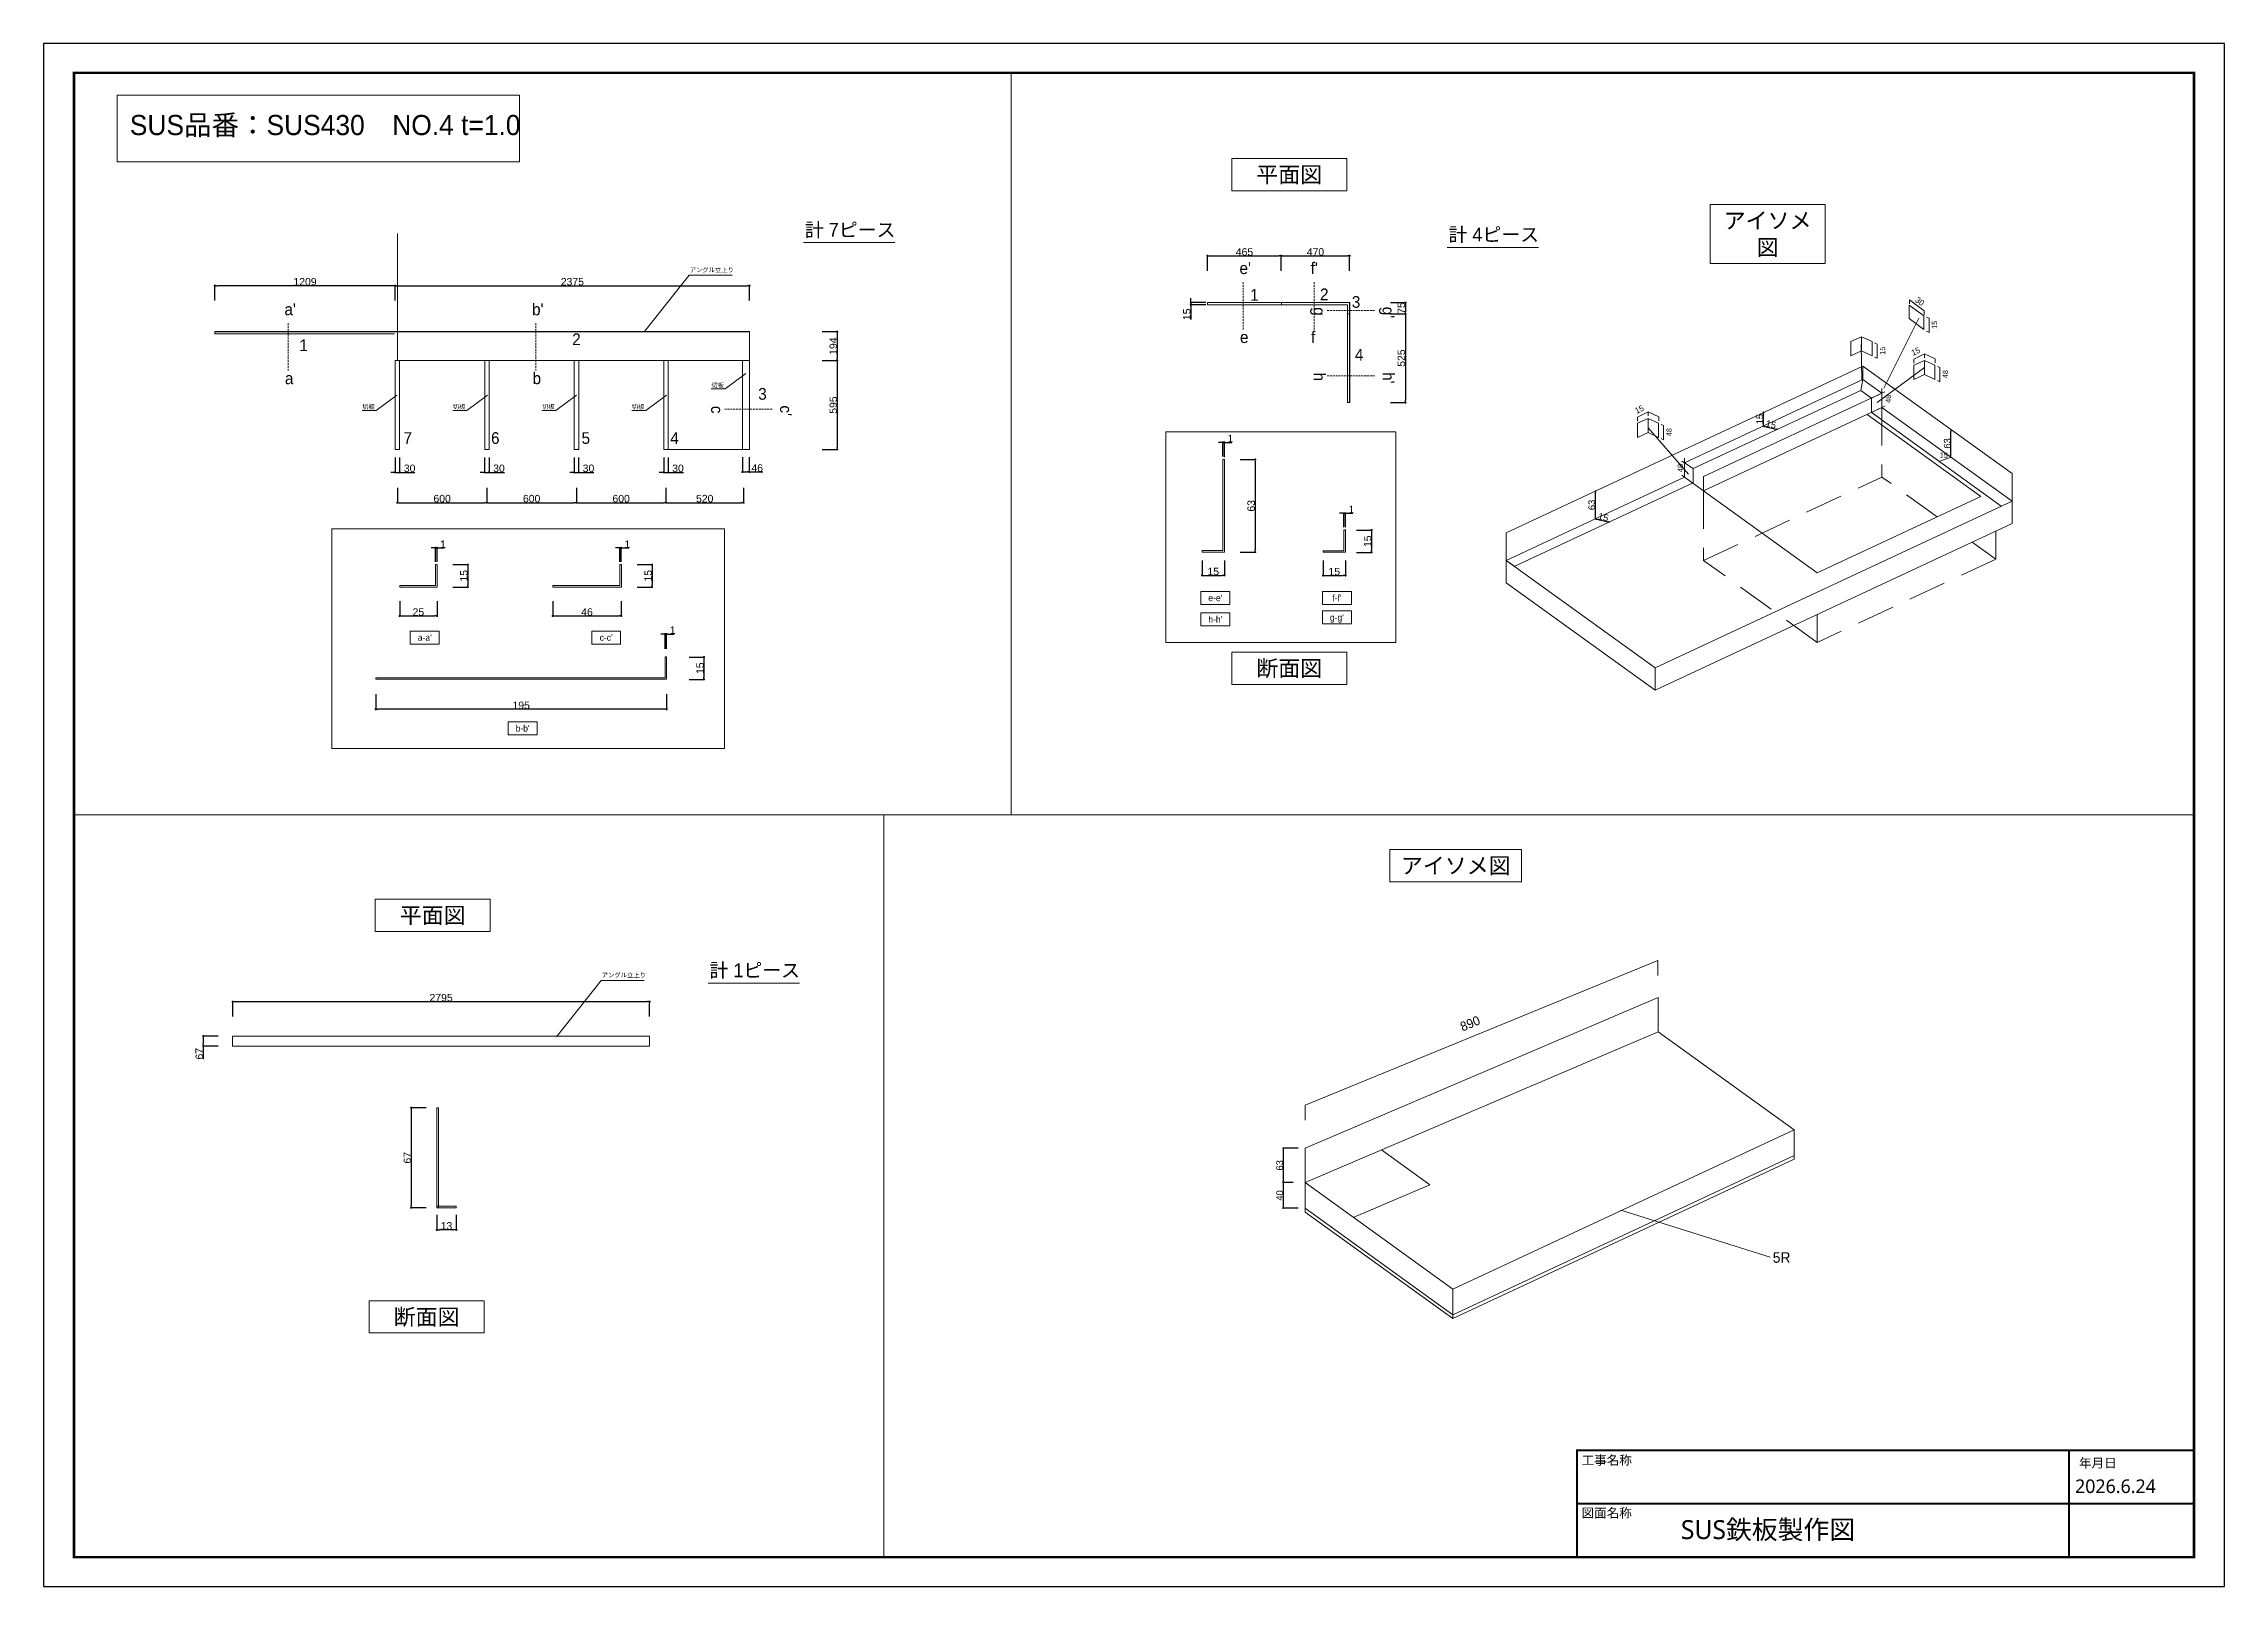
# Model space of a CAD drawing. Header units: millimetres. Extents: x 0 to 1313252738, y -131 to 560100888.
# Drawn here: x 1313120488 to 1313135105, y 560018431 to 560028768 of the extents above; entities that cross this region are included whole.
import ezdxf

# ---------------------------------------------------------------- set-up
doc = ezdxf.new("R2010")
doc.units = ezdxf.units.MM
doc.linetypes.add('DASHED', pattern=[19.05, 12.7, -6.35])
doc.linetypes.add('DASHED2', pattern=[9.525, 6.35, -3.175])
doc.layers.get('0').update_dxf_attribs({"lineweight": 0})
for name, color, linetype, lineweight in [('0001外周ライン', 7, 'Continuous', 9), ('TOS_M1', 7, 'Continuous', 9), ('家具', 7, 'Continuous', 0)]:
    doc.layers.add(name, color=color, linetype=linetype, lineweight=lineweight)
doc.layers.add('01用紙枠', color=5, linetype='Continuous')
doc.styles.add('onnjuku', font='arial.ttf')
doc.styles.add('メイリオ', font='')
doc.styles.get('メイリオ').set_extended_font_data('Meiryo')
doc.dimstyles.new('onnjuku', dxfattribs={"dimtxt": 100, "dimasz": 30, "dimexe": 1.25, "dimexo": 0.625, "dimtad": 1, "dimdec": 0, "dimtxsty": 'onnjuku', "dimblk": 'DOT', "dimcen": 2.5, "dimadec": 0, "dimazin": 0, "dimtfac": 1, "dimtdec": 0, "dimtmove": 0, "dimatfit": 3, "dimfxl": 500, "dimfxlon": 1, "dimarcsym": 0})

msp = doc.modelspace()

# ---------------------------------------------------------------- texts
at = {"layer": '01用紙枠', "style": 'メイリオ'}
for s, height, p in [('工事名称', 61.7341, (1313130797.014, 560019245.72)), ('年月日', 61.7341, (1313134130.653, 560019227.068)), ('2026.6.24', 91.5587, (1313134104.545, 560019056.151)), ('図面名称', 61.7341, (1313130797.014, 560018892.292)), ('SUS鉄板製作図', 126.927, (1313131462.325, 560018747.816))]:
    msp.add_text(s, height=height, dxfattribs=at).set_placement(p)
at = {"layer": '家具', "attachment_point": 1, "style": 'onnjuku'}
for s, width, gutter_width, insert, char_height in [('{\\fMS PGothic|b0|i0|c128|p50;SUS品番：SUS430\u3000NO.4 t=1.0}', 2581.42649, 675.619, (1313121065.444, 560028290.06), 135.12379), ("{\\fMS PGothic|b0|i0|c128|p50;e'}", 159.1839, 392.758, (1313128503.714, 560027302.385), 78.55165), ("{\\fMS PGothic|b0|i0|c128|p50;f'}", 159.1839, 392.758, (1313128980.218, 560027302.385), 78.55165), ("{\\fMS PGothic|b0|i0|c128|p50;a'}", 159.1839, 392.758, (1313122101.924, 560027026.722), 78.55165), ("{\\fMS PGothic|b0|i0|c128|p50;b'}", 159.1839, 392.758, (1313123761.771, 560027026.722), 78.55165), ('{\\fMS PGothic|b0|i0|c128|p50;e}', 159.1839, 392.758, (1313128506.771, 560026840.386), 78.55165), ('{\\fMS PGothic|b0|i0|c128|p50;f}', 159.1839, 392.758, (1313128983.275, 560026840.386), 78.55165), ('{\\fMS PGothic|b0|i0|c128|p50;a}', 159.1839, 392.758, (1313122104.981, 560026564.722), 78.55165), ('{\\fMS PGothic|b0|i0|c128|p50;b}', 159.1839, 392.758, (1313123764.829, 560026564.722), 78.55165)]:
    msp.add_mtext_dynamic_manual_height_columns(s, width=width, gutter_width=gutter_width, heights=[0], dxfattribs=dict(at, insert=insert, char_height=char_height))
at = {"layer": '家具', "attachment_point": 5, "style": 'onnjuku', "bg_fill": 16, "box_fill_scale": 1.5, "bg_fill_color": 256, "bg_fill_transparency": 0}
for s, width, gutter_width, heights, insert, char_height in [('{\\fMS PGothic|b0|i0|c128|p50;平面図}', 662.80105, 539.349, [142.805], (1313128837.24, 560027884.381), 107.86978), ('{\\fMS PGothic|b0|i0|c128|p50;アイソメ図}', 662.80105, 539.349, [142.805], (1313132043.519, 560027487.007), 107.86978), ("{\\fMS PGothic|b0|i0|c128|p50;e-e'}", 150.23709, 218.056, [57.735], (1313128341.354, 560025053.683), 43.61126), ("{\\fMS PGothic|b0|i0|c128|p50;f-f'}", 150.23709, 218.056, [57.735], (1313129156.517, 560025053.834), 43.61126), ("{\\fMS PGothic|b0|i0|c128|p50;a-a'}", 150.23709, 218.056, [57.735], (1313123042.72, 560024788.219), 43.61126), ("{\\fMS PGothic|b0|i0|c128|p50;c-c'}", 150.23709, 218.056, [57.735], (1313124258.542, 560024788.219), 43.61126), ("{\\fMS PGothic|b0|i0|c128|p50;h-h'}", 150.23709, 218.056, [57.735], (1313128341.354, 560024910.27), 43.61126), ("{\\fMS PGothic|b0|i0|c128|p50;g-g'}", 150.23709, 218.056, [57.735], (1313129156.517, 560024916.289), 43.61126), ('{\\fMS PGothic|b0|i0|c128|p50;断面図}', 662.80105, 539.349, [142.805], (1313128837.24, 560024575.65), 107.86978), ("{\\fMS PGothic|b0|i0|c128|p50;b-b'}", 150.23709, 218.056, [57.735], (1313123698.411, 560024179.694), 43.61126), ('{\\fMS PGothic|b0|i0|c128|p50;アイソメ図}', 775.90687, 631.388, [167.174], (1313129952.974, 560023254.694), 107.86978), ('{\\fMS PGothic|b0|i0|c128|p50;平面図}', 662.80105, 539.349, [142.805], (1313123095.571, 560022921.647), 107.86978), ('{\\fMS PGothic|b0|i0|c128|p50;断面図}', 662.80105, 539.349, [142.805], (1313123054.899, 560020230.172), 107.86978)]:
    msp.add_mtext_dynamic_manual_height_columns(s, width=width, gutter_width=gutter_width, heights=heights, dxfattribs=dict(at, insert=insert, char_height=char_height))
at = {"layer": '家具', "color": 1, "attachment_point": 1, "style": 'onnjuku'}
for s, width, gutter_width, insert, char_height in [('{\\fMS PGothic|b0|i0|c128|p50;計 7ピース}', 655.16123, 463.532, (1313125590.443, 560027566.648), 92.70638), ('{\\fMS PGothic|b0|i0|c128|p50;計 4ピース}', 655.16123, 463.532, (1313129904.358, 560027534.978), 92.70638), ('{\\fMS PGothic|b0|i0|c128|p50;アングル立上り}', 575.74842, 150.687, (1313124818.861, 560027266.722), 30.13733), ('{\\fMS PGothic|b0|i0|c128|p50;1}', 159.1839, 392.758, (1313128574.616, 560027123.097), 78.55165), ('{\\fMS PGothic|b0|i0|c128|p50;2}', 159.1839, 392.758, (1313129043.407, 560027127.505), 78.55165), ('{\\fMS PGothic|b0|i0|c128|p50;3}', 159.1839, 392.758, (1313129256.668, 560027076.414), 78.55165), ('{\\fMS PGothic|b0|i0|c128|p50;1}', 159.1839, 392.758, (1313122201.725, 560026786.019), 78.55165), ('{\\fMS PGothic|b0|i0|c128|p50;2}', 159.1839, 392.758, (1313124030.717, 560026826.09), 78.55165), ('{\\fMS PGothic|b0|i0|c128|p50;4}', 159.1839, 392.758, (1313129277.013, 560026722.882), 78.55165), ('{\\fMS PGothic|b0|i0|c128|p50;切板}', 575.74842, 150.687, (1313124963.107, 560026494.053), 30.13733), ('{\\fMS PGothic|b0|i0|c128|p50;3}', 159.1839, 392.758, (1313125277.864, 560026460.448), 78.55165), ('{\\fMS PGothic|b0|i0|c128|p50;切板}', 575.74842, 150.687, (1313122623.184, 560026349.943), 30.13733), ('{\\fMS PGothic|b0|i0|c128|p50;切板}', 575.74842, 150.687, (1313123230.552, 560026349.943), 30.13733), ('{\\fMS PGothic|b0|i0|c128|p50;切板}', 575.74842, 150.687, (1313123828.366, 560026349.943), 30.13733), ('{\\fMS PGothic|b0|i0|c128|p50;切板}', 575.74842, 150.687, (1313124430.181, 560026349.943), 30.13733), ('{\\fMS PGothic|b0|i0|c128|p50;7}', 159.1839, 392.758, (1313122900.352, 560026164.376), 78.55165), ('{\\fMS PGothic|b0|i0|c128|p50;6}', 159.1839, 392.758, (1313123486.853, 560026164.376), 78.55165), ('{\\fMS PGothic|b0|i0|c128|p50;5}', 159.1839, 392.758, (1313124093.295, 560026164.376), 78.55165), ('{\\fMS PGothic|b0|i0|c128|p50;4}', 159.1839, 392.758, (1313124688.214, 560026164.376), 78.55165), ('{\\fMS PGothic|b0|i0|c128|p50;アングル立上り}', 575.74842, 150.687, (1313124229.032, 560022541.831), 30.13733), ('{\\fMS PGothic|b0|i0|c128|p50;計 1ピース}', 655.16123, 463.532, (1313124950.884, 560022605.266), 92.70638), ('{\\fMS PGothic|b0|i0|c128|p50;5R}', 1353.0208, 354.117, (1313132078.41, 560020669.901), 70.82336)]:
    msp.add_mtext_dynamic_manual_height_columns(s, width=width, gutter_width=gutter_width, heights=[0], dxfattribs=dict(at, insert=insert, char_height=char_height))
for s, width, gutter_width, insert, char_height, rotation in [('{\\fMS PGothic|b0|i0|c128|p50;30}', 80.40224, 198.378, (1313133050.712, 560027073.025), 39.67568, 326.541722), ('{\\fMS PGothic|b0|i0|c128|p50;15}', 72.02924, 177.719, (1313133144.081, 560026855.99), 35.5439, 89.8039654), ('{\\fMS PGothic|b0|i0|c128|p50;15}', 72.02924, 177.719, (1313132796.31, 560026683.39), 35.5439, 89.8039654), ('{\\fMS PGothic|b0|i0|c128|p50;15}', 80.40224, 198.378, (1313133001.965, 560026711.795), 39.67568, 24.9654988), ('{\\fMS PGothic|b0|i0|c128|p50;48}', 72.02924, 177.719, (1313133217.231, 560026525.704), 35.5439, 89.8039654), ('{\\fMS PGothic|b0|i0|c128|p50;15}', 80.40224, 198.378, (1313131149.669, 560026323.137), 39.67568, 24.9654988), ('{\\fMS PGothic|b0|i0|c128|p50;48}', 72.02924, 177.719, (1313132834.657, 560026360.629), 35.5439, 89.8039654), ('{\\fMS PGothic|b0|i0|c128|p50;48}', 72.02924, 177.719, (1313131364.935, 560026137.046), 35.5439, 89.8039654), ('{\\fMS PGothic|b0|i0|c128|p50;15}', 72.02924, 177.719, (1313133198.186, 560026029.075), 35.5439, 357.7975786), ('{\\fMS PGothic|b0|i0|c128|p50;48}', 72.02924, 177.719, (1313131440.285, 560025897.276), 35.5439, 89.8039654), ('{\\fMS PGothic|b0|i0|c128|p50;890}', 124.64392, 307.537, (1313129975.831, 560022205.437), 61.50738, 22.5205513)]:
    msp.add_mtext_dynamic_manual_height_columns(s, width=width, gutter_width=gutter_width, heights=[0], dxfattribs=dict(at, insert=insert, char_height=char_height, rotation=rotation))
at = {"layer": '家具', "char_height": 78.55165, "attachment_point": 1, "rotation": 270, "style": 'onnjuku'}
for s, insert in [('{\\fMS PGothic|b0|i0|c128|p50;g}', (1313129079.015, 560027001.767)), ("{\\fMS PGothic|b0|i0|c128|p50;g'}", (1313129541.014, 560027004.825)), ('{\\fMS PGothic|b0|i0|c128|p50;h}', (1313129079.015, 560026563.858)), ("{\\fMS PGothic|b0|i0|c128|p50;h'}", (1313129541.014, 560026566.916)), ('{\\fMS PGothic|b0|i0|c128|p50;c}', (1313125040.524, 560026340.788)), ("{\\fMS PGothic|b0|i0|c128|p50;c'}", (1313125502.524, 560026343.846))]:
    msp.add_mtext_dynamic_manual_height_columns(s, width=159.1839, gutter_width=392.758, heights=[0], dxfattribs=dict(at, insert=insert))

# ---------------------------------------------------------------- blocks, each defined once
blk = doc.blocks.new('_Dot')
at = {"color": 0, "linetype": 'ByBlock', "lineweight": -2}
blk.add_line((-0.5, 0), (-1, 0), dxfattribs=at)
at = {"color": 0, "linetype": 'ByBlock', "const_width": 0.5}
blk.add_lwpolyline([(-0.25, 0, 1), (0.25, 0, 1)], format="xyb", close=True, dxfattribs=at)
blk = doc.blocks.new('*D686')
at = {"layer": '0001外周ライン', "color": 0, "lineweight": -2, "transparency": 16777216}
for p, q in [((1313128898, 560021367), (1313128795, 560021367)), ((1313128796, 560021357), (1313128796, 560021147)), ((1313128863, 560021137), (1313128795, 560021137))]:
    blk.add_line(p, q, dxfattribs=at)
at = {"layer": 'Defpoints', "color": 0, "transparency": 16777216}
for p in [(1313128899, 560021367), (1313128796, 560021137), (1313128864, 560021137)]:
    blk.add_point(p, dxfattribs=at)
at = {"layer": '0001外周ライン', "color": 0, "lineweight": -2, "transparency": 16777216, "xscale": 10, "yscale": 10, "zscale": 10}
for p, rotation in [((1313128796, 560021367), 90), ((1313128796, 560021137), 270)]:
    blk.add_blockref('_Dot', p, dxfattribs=dict(at, rotation=rotation))
at = {"layer": '0001外周ライン', "color": 0, "transparency": 16777216, "insert": (1313128773, 560021252), "char_height": 45, "attachment_point": 5, "rotation": 90, "style": 'onnjuku'}
blk.add_mtext('63', dxfattribs=at)
blk = doc.blocks.new('*D694')
at = {"layer": '0001外周ライン', "color": 0, "lineweight": -2, "transparency": 16777216}
for p, q in [((1313128863, 560021137), (1313128795, 560021137)), ((1313128796, 560021127), (1313128796, 560020974)), ((1313128898, 560020964), (1313128795, 560020964))]:
    blk.add_line(p, q, dxfattribs=at)
at = {"layer": 'Defpoints', "color": 0, "transparency": 16777216}
for p in [(1313128864, 560021137), (1313128796, 560020964), (1313128899, 560020964)]:
    blk.add_point(p, dxfattribs=at)
at = {"layer": '0001外周ライン', "color": 0, "lineweight": -2, "transparency": 16777216, "xscale": 10, "yscale": 10, "zscale": 10}
for p, rotation in [((1313128796, 560021137), 90), ((1313128796, 560020964), 270)]:
    blk.add_blockref('_Dot', p, dxfattribs=dict(at, rotation=rotation))
at = {"layer": '0001外周ライン', "color": 0, "transparency": 16777216, "insert": (1313128773, 560021050), "char_height": 45, "attachment_point": 5, "rotation": 90, "style": 'onnjuku'}
blk.add_mtext('40', dxfattribs=at)
blk = doc.blocks.new('*D713')
at = {"layer": '0001外周ライン', "color": 0, "lineweight": -2, "transparency": 16777216}
for p, q in [((1313130889, 560025770), (1313130890, 560025770)), ((1313130889, 560025594), (1313130889, 560025760)), ((1313130889, 560025584), (1313130890, 560025584))]:
    blk.add_line(p, q, dxfattribs=at)
at = {"layer": 'Defpoints', "color": 0, "transparency": 16777216}
for p in [(1313130889, 560025770), (1313130889, 560025770), (1313130889, 560025584)]:
    blk.add_point(p, dxfattribs=at)
at = {"layer": '0001外周ライン', "color": 0, "lineweight": -2, "transparency": 16777216, "xscale": 10, "yscale": 10, "zscale": 10}
for p, rotation in [((1313130889, 560025770), 90), ((1313130889, 560025584), 270)]:
    blk.add_blockref('_Dot', p, dxfattribs=dict(at, rotation=rotation))
at = {"layer": '0001外周ライン', "color": 0, "transparency": 16777216, "insert": (1313130865, 560025677), "char_height": 45, "width": 288.81, "attachment_point": 5, "rotation": 90, "style": 'onnjuku'}
blk.add_mtext('63', dxfattribs=at)
blk = doc.blocks.new('*D703')
at = {"layer": '0001外周ライン', "color": 0, "lineweight": -2, "transparency": 16777216}
for p, q in [((1313130890, 560025583), (1313130890, 560025582)), ((1313130900, 560025581), (1313130973, 560025564)), ((1313130983, 560025562), (1313130983, 560025561))]:
    blk.add_line(p, q, dxfattribs=at)
at = {"layer": 'Defpoints', "color": 0, "transparency": 16777216}
for p in [(1313130890, 560025583), (1313130983, 560025562), (1313130983, 560025562)]:
    blk.add_point(p, dxfattribs=at)
at = {"layer": '0001外周ライン', "color": 0, "lineweight": -2, "transparency": 16777216, "xscale": 10, "yscale": 10, "zscale": 10}
for p, rotation in [((1313130890, 560025583), 167.1472941015047), ((1313130983, 560025562), 347.1472941015047)]:
    blk.add_blockref('_Dot', p, dxfattribs=dict(at, rotation=rotation))
at = {"layer": '0001外周ライン', "color": 0, "transparency": 16777216, "insert": (1313130942, 560025595), "char_height": 45, "width": 657.3, "attachment_point": 5, "rotation": 347.1473, "style": 'onnjuku'}
blk.add_mtext('15', dxfattribs=at)
blk = doc.blocks.new('*D698')
at = {"layer": '0001外周ライン', "color": 0, "lineweight": -2, "transparency": 16777216}
for p, q in [((1313132015, 560026299), (1313132016, 560026299)), ((1313132015, 560026215), (1313132015, 560026289)), ((1313132015, 560026205), (1313132016, 560026205))]:
    blk.add_line(p, q, dxfattribs=at)
at = {"layer": 'Defpoints', "color": 0, "transparency": 16777216}
for p in [(1313132015, 560026299), (1313132015, 560026299), (1313132015, 560026205)]:
    blk.add_point(p, dxfattribs=at)
at = {"layer": '0001外周ライン', "color": 0, "lineweight": -2, "transparency": 16777216, "xscale": 10, "yscale": 10, "zscale": 10}
for p, rotation in [((1313132015, 560026299), 90), ((1313132015, 560026205), 270)]:
    blk.add_blockref('_Dot', p, dxfattribs=dict(at, rotation=rotation))
at = {"layer": '0001外周ライン', "color": 0, "transparency": 16777216, "insert": (1313131991, 560026252), "char_height": 45, "width": 288.81, "attachment_point": 5, "rotation": 90, "style": 'onnjuku'}
blk.add_mtext('15', dxfattribs=at)
blk = doc.blocks.new('*D707')
at = {"layer": '0001外周ライン', "color": 0, "lineweight": -2, "transparency": 16777216}
for p, q in [((1313133272, 560026182), (1313133273, 560026182)), ((1313133272, 560026006), (1313133272, 560026172)), ((1313133272, 560025996), (1313133273, 560025996))]:
    blk.add_line(p, q, dxfattribs=at)
at = {"layer": 'Defpoints', "color": 0, "transparency": 16777216}
for p in [(1313133272, 560026182), (1313133272, 560026182), (1313133272, 560025996)]:
    blk.add_point(p, dxfattribs=at)
at = {"layer": '0001外周ライン', "color": 0, "lineweight": -2, "transparency": 16777216, "xscale": 10, "yscale": 10, "zscale": 10}
for p, rotation in [((1313133272, 560026182), 90), ((1313133272, 560025996), 270)]:
    blk.add_blockref('_Dot', p, dxfattribs=dict(at, rotation=rotation))
at = {"layer": '0001外周ライン', "color": 0, "transparency": 16777216, "insert": (1313133248, 560026089), "char_height": 45, "width": 288.81, "attachment_point": 5, "rotation": 90, "style": 'onnjuku'}
blk.add_mtext('63', dxfattribs=at)
blk = doc.blocks.new('*D708')
at = {"layer": '0001外周ライン', "color": 0, "lineweight": -2, "transparency": 16777216}
for p, q in [((1313132015, 560026204), (1313132014, 560026203)), ((1313132024, 560026202), (1313132098, 560026185)), ((1313132108, 560026183), (1313132107, 560026182))]:
    blk.add_line(p, q, dxfattribs=at)
at = {"layer": 'Defpoints', "color": 0, "transparency": 16777216}
for p in [(1313132015, 560026204), (1313132108, 560026183), (1313132108, 560026183)]:
    blk.add_point(p, dxfattribs=at)
at = {"layer": '0001外周ライン', "color": 0, "lineweight": -2, "transparency": 16777216, "xscale": 10, "yscale": 10, "zscale": 10}
for p, rotation in [((1313132015, 560026204), 167.1472940318693), ((1313132108, 560026183), 347.1472940318694)]:
    blk.add_blockref('_Dot', p, dxfattribs=dict(at, rotation=rotation))
at = {"layer": '0001外周ライン', "color": 0, "transparency": 16777216, "insert": (1313132066, 560026217), "char_height": 45, "width": 657.3, "attachment_point": 5, "rotation": 347.1473, "style": 'onnjuku'}
blk.add_mtext('15', dxfattribs=at)
blk = doc.blocks.new('*D730')
at = {"layer": 'Defpoints', "color": 0, "transparency": 16777216}
for p in [(1313125218, 560026838), (1313125219, 560026644), (1313125807, 560026644)]:
    blk.add_point(p, dxfattribs=at)
at = {"layer": 'TOS_M1', "color": 0, "lineweight": -2, "transparency": 16777216}
for p, q in [((1313125707, 560026838), (1313125808, 560026838)), ((1313125807, 560026823), (1313125807, 560026659)), ((1313125707, 560026644), (1313125808, 560026644))]:
    blk.add_line(p, q, dxfattribs=at)
at = {"layer": 'TOS_M1', "color": 0, "lineweight": -2, "transparency": 16777216, "xscale": 15, "yscale": 15, "zscale": 15}
for p, rotation in [((1313125807, 560026838), 90), ((1313125807, 560026644), 270)]:
    blk.add_blockref('_Dot', p, dxfattribs=dict(at, rotation=rotation))
at = {"layer": 'TOS_M1', "color": 0, "transparency": 16777216, "insert": (1313125781, 560026741), "char_height": 50, "attachment_point": 5, "rotation": 90, "style": 'onnjuku'}
blk.add_mtext('194', dxfattribs=at)
blk = doc.blocks.new('*D731')
at = {"layer": 'Defpoints', "color": 0, "transparency": 16777216}
for p in [(1313125219, 560026644), (1313125219, 560026049), (1313125807, 560026049)]:
    blk.add_point(p, dxfattribs=at)
at = {"layer": 'TOS_M1', "color": 0, "lineweight": -2, "transparency": 16777216}
for p, q in [((1313125707, 560026644), (1313125808, 560026644)), ((1313125807, 560026629), (1313125807, 560026064)), ((1313125707, 560026049), (1313125808, 560026049))]:
    blk.add_line(p, q, dxfattribs=at)
at = {"layer": 'TOS_M1', "color": 0, "lineweight": -2, "transparency": 16777216, "xscale": 15, "yscale": 15, "zscale": 15}
for p, rotation in [((1313125807, 560026644), 90), ((1313125807, 560026049), 270)]:
    blk.add_blockref('_Dot', p, dxfattribs=dict(at, rotation=rotation))
at = {"layer": 'TOS_M1', "color": 0, "transparency": 16777216, "insert": (1313125781, 560026346), "char_height": 50, "attachment_point": 5, "rotation": 90, "style": 'onnjuku'}
blk.add_mtext('595', dxfattribs=at)
blk = doc.blocks.new('*D732')
at = {"layer": 'Defpoints', "color": 0, "transparency": 16777216}
for p in [(1313125219, 560027146), (1313122844, 560026838), (1313125219, 560026839)]:
    blk.add_point(p, dxfattribs=at)
at = {"layer": 'TOS_M1', "color": 0, "lineweight": -2, "transparency": 16777216}
for p, q in [((1313122844, 560027046), (1313122844, 560027148)), ((1313122859, 560027146), (1313125204, 560027146)), ((1313125219, 560027046), (1313125219, 560027148))]:
    blk.add_line(p, q, dxfattribs=at)
at = {"layer": 'TOS_M1', "color": 0, "lineweight": -2, "transparency": 16777216, "xscale": 15, "yscale": 15, "zscale": 15, "rotation": 180}
blk.add_blockref('_Dot', (1313122844, 560027146), dxfattribs=at)
at = {"layer": 'TOS_M1', "color": 0, "lineweight": -2, "transparency": 16777216, "xscale": 15, "yscale": 15, "zscale": 15}
blk.add_blockref('_Dot', (1313125219, 560027146), dxfattribs=at)
at = {"layer": 'TOS_M1', "color": 0, "transparency": 16777216, "insert": (1313124032, 560027172), "char_height": 50, "attachment_point": 5, "style": 'onnjuku'}
blk.add_mtext('2375', dxfattribs=at)
blk = doc.blocks.new('*D733')
at = {"layer": 'Defpoints', "color": 0, "transparency": 16777216}
for p in [(1313121635, 560027146), (1313122844, 560027097), (1313121635, 560026839)]:
    blk.add_point(p, dxfattribs=at)
at = {"layer": 'TOS_M1', "color": 0, "lineweight": -2, "transparency": 16777216}
for p, q in [((1313121635, 560027046), (1313121635, 560027148)), ((1313122829, 560027146), (1313121650, 560027146)), ((1313122844, 560027098), (1313122844, 560027148))]:
    blk.add_line(p, q, dxfattribs=at)
at = {"layer": 'TOS_M1', "color": 0, "lineweight": -2, "transparency": 16777216, "xscale": 15, "yscale": 15, "zscale": 15, "rotation": 180}
blk.add_blockref('_Dot', (1313121635, 560027146), dxfattribs=at)
at = {"layer": 'TOS_M1', "color": 0, "lineweight": -2, "transparency": 16777216, "xscale": 15, "yscale": 15, "zscale": 15}
blk.add_blockref('_Dot', (1313122844, 560027146), dxfattribs=at)
at = {"layer": 'TOS_M1', "color": 0, "transparency": 16777216, "insert": (1313122240, 560027172), "char_height": 50, "attachment_point": 5, "style": 'onnjuku'}
blk.add_mtext('1209', dxfattribs=at)
blk = doc.blocks.new('*D724')
at = {"layer": 'Defpoints', "color": 0, "transparency": 16777216}
for p in [(1313122875, 560025127), (1313123125, 560025127), (1313123125, 560024933)]:
    blk.add_point(p, dxfattribs=at)
at = {"layer": 'TOS_M1', "color": 0, "lineweight": -2, "transparency": 16777216}
for p, q in [((1313122875, 560025033), (1313122875, 560024932)), ((1313123125, 560025033), (1313123125, 560024932)), ((1313122890, 560024933), (1313123110, 560024933))]:
    blk.add_line(p, q, dxfattribs=at)
at = {"layer": 'TOS_M1', "color": 0, "lineweight": -2, "transparency": 16777216, "xscale": 15, "yscale": 15, "zscale": 15, "rotation": 180}
blk.add_blockref('_Dot', (1313122875, 560024933), dxfattribs=at)
at = {"layer": 'TOS_M1', "color": 0, "lineweight": -2, "transparency": 16777216, "xscale": 15, "yscale": 15, "zscale": 15}
blk.add_blockref('_Dot', (1313123125, 560024933), dxfattribs=at)
at = {"layer": 'TOS_M1', "color": 0, "transparency": 16777216, "insert": (1313123000, 560024959), "char_height": 50, "width": 107.89, "attachment_point": 5, "style": 'onnjuku'}
blk.add_mtext('25', dxfattribs=at)
blk = doc.blocks.new('*D725')
at = {"layer": 'Defpoints', "color": 0, "transparency": 16777216}
for p in [(1313123125, 560025277), (1313123125, 560025127), (1313123331, 560025127)]:
    blk.add_point(p, dxfattribs=at)
at = {"layer": 'TOS_M1', "color": 0, "lineweight": -2, "transparency": 16777216}
for p, q in [((1313123231, 560025277), (1313123332, 560025277)), ((1313123231, 560025127), (1313123332, 560025127)), ((1313123331, 560025262), (1313123331, 560025142))]:
    blk.add_line(p, q, dxfattribs=at)
at = {"layer": 'TOS_M1', "color": 0, "lineweight": -2, "transparency": 16777216, "xscale": 15, "yscale": 15, "zscale": 15}
for p, rotation in [((1313123331, 560025277), 90), ((1313123331, 560025127), 270)]:
    blk.add_blockref('_Dot', p, dxfattribs=dict(at, rotation=rotation))
at = {"layer": 'TOS_M1', "color": 0, "transparency": 16777216, "insert": (1313123305, 560025202), "char_height": 50, "attachment_point": 5, "rotation": 90, "style": 'onnjuku'}
blk.add_mtext('15', dxfattribs=at)
blk = doc.blocks.new('*D722')
at = {"layer": 'Defpoints', "color": 0, "transparency": 16777216}
for p in [(1313123115, 560025295), (1313123125, 560025389), (1313123125, 560025295)]:
    blk.add_point(p, dxfattribs=at)
at = {"layer": 'TOS_M1', "color": 0, "lineweight": -2, "transparency": 16777216}
for p, q in [((1313123100, 560025389), (1313123085, 560025389)), ((1313123115, 560025295), (1313123115, 560025390)), ((1313123115, 560025389), (1313123125, 560025389)), ((1313123125, 560025295), (1313123125, 560025390)), ((1313123140, 560025389), (1313123175, 560025389))]:
    blk.add_line(p, q, dxfattribs=at)
at = {"layer": 'TOS_M1', "color": 0, "lineweight": -2, "transparency": 16777216, "xscale": 15, "yscale": 15, "zscale": 15}
blk.add_blockref('_Dot', (1313123115, 560025389), dxfattribs=at)
at = {"layer": 'TOS_M1', "color": 0, "lineweight": -2, "transparency": 16777216, "xscale": 15, "yscale": 15, "zscale": 15, "rotation": 180}
blk.add_blockref('_Dot', (1313123125, 560025389), dxfattribs=at)
at = {"layer": 'TOS_M1', "color": 0, "transparency": 16777216, "insert": (1313123165, 560025414), "char_height": 50, "attachment_point": 5, "style": 'onnjuku'}
blk.add_mtext('1', dxfattribs=at)
blk = doc.blocks.new('*D723')
at = {"layer": 'Defpoints', "color": 0, "transparency": 16777216}
for p in [(1313122714, 560024557), (1313124664, 560024557), (1313122714, 560024308)]:
    blk.add_point(p, dxfattribs=at)
at = {"layer": 'TOS_M1', "color": 0, "lineweight": -2, "transparency": 16777216}
for p, q in [((1313122714, 560024408), (1313122714, 560024306)), ((1313124664, 560024408), (1313124664, 560024306)), ((1313124649, 560024308), (1313122729, 560024308))]:
    blk.add_line(p, q, dxfattribs=at)
at = {"layer": 'TOS_M1', "color": 0, "lineweight": -2, "transparency": 16777216, "xscale": 15, "yscale": 15, "zscale": 15, "rotation": 180}
blk.add_blockref('_Dot', (1313122714, 560024308), dxfattribs=at)
at = {"layer": 'TOS_M1', "color": 0, "lineweight": -2, "transparency": 16777216, "xscale": 15, "yscale": 15, "zscale": 15}
blk.add_blockref('_Dot', (1313124664, 560024308), dxfattribs=at)
at = {"layer": 'TOS_M1', "color": 0, "transparency": 16777216, "insert": (1313123689, 560024334), "char_height": 50, "attachment_point": 5, "style": 'onnjuku'}
blk.add_mtext('195', dxfattribs=at)
blk = doc.blocks.new('*D734')
at = {"layer": 'Defpoints', "color": 0, "transparency": 16777216}
for p in [(1313124664, 560024658), (1313124664, 560024508), (1313124914, 560024508)]:
    blk.add_point(p, dxfattribs=at)
at = {"layer": 'TOS_M1', "color": 0, "lineweight": -2, "transparency": 16777216}
for p, q in [((1313124814, 560024658), (1313124916, 560024658)), ((1313124914, 560024643), (1313124914, 560024523)), ((1313124814, 560024508), (1313124916, 560024508))]:
    blk.add_line(p, q, dxfattribs=at)
at = {"layer": 'TOS_M1', "color": 0, "lineweight": -2, "transparency": 16777216, "xscale": 15, "yscale": 15, "zscale": 15}
for p, rotation in [((1313124914, 560024658), 90), ((1313124914, 560024508), 270)]:
    blk.add_blockref('_Dot', p, dxfattribs=dict(at, rotation=rotation))
at = {"layer": 'TOS_M1', "color": 0, "transparency": 16777216, "insert": (1313124888, 560024583), "char_height": 50, "attachment_point": 5, "rotation": 90, "style": 'onnjuku'}
blk.add_mtext('15', dxfattribs=at)
blk = doc.blocks.new('*D715')
at = {"layer": 'Defpoints', "color": 0, "transparency": 16777216}
for p in [(1313124654, 560024698), (1313124664, 560024812), (1313124664, 560024698)]:
    blk.add_point(p, dxfattribs=at)
at = {"layer": 'TOS_M1', "color": 0, "lineweight": -2, "transparency": 16777216}
for p, q in [((1313124639, 560024812), (1313124624, 560024812)), ((1313124654, 560024712), (1313124654, 560024814)), ((1313124654, 560024812), (1313124664, 560024812)), ((1313124664, 560024712), (1313124664, 560024814)), ((1313124679, 560024812), (1313124714, 560024812))]:
    blk.add_line(p, q, dxfattribs=at)
at = {"layer": 'TOS_M1', "color": 0, "lineweight": -2, "transparency": 16777216, "xscale": 15, "yscale": 15, "zscale": 15}
blk.add_blockref('_Dot', (1313124654, 560024812), dxfattribs=at)
at = {"layer": 'TOS_M1', "color": 0, "lineweight": -2, "transparency": 16777216, "xscale": 15, "yscale": 15, "zscale": 15, "rotation": 180}
blk.add_blockref('_Dot', (1313124664, 560024812), dxfattribs=at)
at = {"layer": 'TOS_M1', "color": 0, "transparency": 16777216, "insert": (1313124704, 560024838), "char_height": 50, "attachment_point": 5, "style": 'onnjuku'}
blk.add_mtext('1', dxfattribs=at)
blk = doc.blocks.new('*D728')
at = {"layer": 'Defpoints', "color": 0, "transparency": 16777216}
for p in [(1313123900, 560025127), (1313124360, 560025127), (1313124360, 560024933)]:
    blk.add_point(p, dxfattribs=at)
at = {"layer": 'TOS_M1', "color": 0, "lineweight": -2, "transparency": 16777216}
for p, q in [((1313123900, 560025033), (1313123900, 560024932)), ((1313124360, 560025033), (1313124360, 560024932)), ((1313123915, 560024933), (1313124345, 560024933))]:
    blk.add_line(p, q, dxfattribs=at)
at = {"layer": 'TOS_M1', "color": 0, "lineweight": -2, "transparency": 16777216, "xscale": 15, "yscale": 15, "zscale": 15, "rotation": 180}
blk.add_blockref('_Dot', (1313123900, 560024933), dxfattribs=at)
at = {"layer": 'TOS_M1', "color": 0, "lineweight": -2, "transparency": 16777216, "xscale": 15, "yscale": 15, "zscale": 15}
blk.add_blockref('_Dot', (1313124360, 560024933), dxfattribs=at)
at = {"layer": 'TOS_M1', "color": 0, "transparency": 16777216, "insert": (1313124130, 560024959), "char_height": 50, "width": 107.89, "attachment_point": 5, "style": 'onnjuku'}
blk.add_mtext('46', dxfattribs=at)
blk = doc.blocks.new('*D729')
at = {"layer": 'Defpoints', "color": 0, "transparency": 16777216}
for p in [(1313124360, 560025277), (1313124360, 560025127), (1313124566, 560025127)]:
    blk.add_point(p, dxfattribs=at)
at = {"layer": 'TOS_M1', "color": 0, "lineweight": -2, "transparency": 16777216}
for p, q in [((1313124466, 560025277), (1313124568, 560025277)), ((1313124466, 560025127), (1313124568, 560025127)), ((1313124566, 560025262), (1313124566, 560025142))]:
    blk.add_line(p, q, dxfattribs=at)
at = {"layer": 'TOS_M1', "color": 0, "lineweight": -2, "transparency": 16777216, "xscale": 15, "yscale": 15, "zscale": 15}
for p, rotation in [((1313124566, 560025277), 90), ((1313124566, 560025127), 270)]:
    blk.add_blockref('_Dot', p, dxfattribs=dict(at, rotation=rotation))
at = {"layer": 'TOS_M1', "color": 0, "transparency": 16777216, "insert": (1313124540, 560025202), "char_height": 50, "attachment_point": 5, "rotation": 90, "style": 'onnjuku'}
blk.add_mtext('15', dxfattribs=at)
blk = doc.blocks.new('*D714')
at = {"layer": 'Defpoints', "color": 0, "transparency": 16777216}
for p in [(1313124350, 560025295), (1313124360, 560025389), (1313124360, 560025295)]:
    blk.add_point(p, dxfattribs=at)
at = {"layer": 'TOS_M1', "color": 0, "lineweight": -2, "transparency": 16777216}
for p, q in [((1313124335, 560025389), (1313124320, 560025389)), ((1313124350, 560025295), (1313124350, 560025390)), ((1313124350, 560025389), (1313124360, 560025389)), ((1313124360, 560025295), (1313124360, 560025390)), ((1313124375, 560025389), (1313124410, 560025389))]:
    blk.add_line(p, q, dxfattribs=at)
at = {"layer": 'TOS_M1', "color": 0, "lineweight": -2, "transparency": 16777216, "xscale": 15, "yscale": 15, "zscale": 15}
blk.add_blockref('_Dot', (1313124350, 560025389), dxfattribs=at)
at = {"layer": 'TOS_M1', "color": 0, "lineweight": -2, "transparency": 16777216, "xscale": 15, "yscale": 15, "zscale": 15, "rotation": 180}
blk.add_blockref('_Dot', (1313124360, 560025389), dxfattribs=at)
at = {"layer": 'TOS_M1', "color": 0, "transparency": 16777216, "insert": (1313124400, 560025414), "char_height": 50, "attachment_point": 5, "style": 'onnjuku'}
blk.add_mtext('1', dxfattribs=at)
blk = doc.blocks.new('*D735')
at = {"layer": 'Defpoints', "color": 0, "transparency": 16777216}
for p in [(1313122844, 560026049), (1313122874, 560026049), (1313122874, 560025895)]:
    blk.add_point(p, dxfattribs=at)
at = {"layer": 'TOS_M1', "color": 0, "lineweight": -2, "transparency": 16777216}
for p, q in [((1313122844, 560025995), (1313122844, 560025894)), ((1313122874, 560025995), (1313122874, 560025894)), ((1313122829, 560025895), (1313122814, 560025895)), ((1313122844, 560025895), (1313122874, 560025895)), ((1313122889, 560025895), (1313122977, 560025895))]:
    blk.add_line(p, q, dxfattribs=at)
at = {"layer": 'TOS_M1', "color": 0, "lineweight": -2, "transparency": 16777216, "xscale": 15, "yscale": 15, "zscale": 15}
blk.add_blockref('_Dot', (1313122844, 560025895), dxfattribs=at)
at = {"layer": 'TOS_M1', "color": 0, "lineweight": -2, "transparency": 16777216, "xscale": 15, "yscale": 15, "zscale": 15, "rotation": 180}
blk.add_blockref('_Dot', (1313122874, 560025895), dxfattribs=at)
at = {"layer": 'TOS_M1', "color": 0, "transparency": 16777216, "insert": (1313122941, 560025922), "char_height": 50, "attachment_point": 5, "style": 'onnjuku'}
blk.add_mtext('30', dxfattribs=at)
blk = doc.blocks.new('*D719')
at = {"layer": 'Defpoints', "color": 0, "transparency": 16777216}
for p in [(1313123444, 560026049), (1313123474, 560026049), (1313123474, 560025895)]:
    blk.add_point(p, dxfattribs=at)
at = {"layer": 'TOS_M1', "color": 0, "lineweight": -2, "transparency": 16777216}
for p, q in [((1313123444, 560025995), (1313123444, 560025894)), ((1313123474, 560025995), (1313123474, 560025894)), ((1313123429, 560025895), (1313123414, 560025895)), ((1313123444, 560025895), (1313123474, 560025895)), ((1313123489, 560025895), (1313123576, 560025895))]:
    blk.add_line(p, q, dxfattribs=at)
at = {"layer": 'TOS_M1', "color": 0, "lineweight": -2, "transparency": 16777216, "xscale": 15, "yscale": 15, "zscale": 15}
blk.add_blockref('_Dot', (1313123444, 560025895), dxfattribs=at)
at = {"layer": 'TOS_M1', "color": 0, "lineweight": -2, "transparency": 16777216, "xscale": 15, "yscale": 15, "zscale": 15, "rotation": 180}
blk.add_blockref('_Dot', (1313123474, 560025895), dxfattribs=at)
at = {"layer": 'TOS_M1', "color": 0, "transparency": 16777216, "insert": (1313123540, 560025922), "char_height": 50, "attachment_point": 5, "style": 'onnjuku'}
blk.add_mtext('30', dxfattribs=at)
blk = doc.blocks.new('*D720')
at = {"layer": 'Defpoints', "color": 0, "transparency": 16777216}
for p in [(1313124044, 560026049), (1313124074, 560026049), (1313124074, 560025895)]:
    blk.add_point(p, dxfattribs=at)
at = {"layer": 'TOS_M1', "color": 0, "lineweight": -2, "transparency": 16777216}
for p, q in [((1313124044, 560025995), (1313124044, 560025894)), ((1313124074, 560025995), (1313124074, 560025894)), ((1313124029, 560025895), (1313124014, 560025895)), ((1313124044, 560025895), (1313124074, 560025895)), ((1313124089, 560025895), (1313124176, 560025895))]:
    blk.add_line(p, q, dxfattribs=at)
at = {"layer": 'TOS_M1', "color": 0, "lineweight": -2, "transparency": 16777216, "xscale": 15, "yscale": 15, "zscale": 15}
blk.add_blockref('_Dot', (1313124044, 560025895), dxfattribs=at)
at = {"layer": 'TOS_M1', "color": 0, "lineweight": -2, "transparency": 16777216, "xscale": 15, "yscale": 15, "zscale": 15, "rotation": 180}
blk.add_blockref('_Dot', (1313124074, 560025895), dxfattribs=at)
at = {"layer": 'TOS_M1', "color": 0, "transparency": 16777216, "insert": (1313124140, 560025922), "char_height": 50, "attachment_point": 5, "style": 'onnjuku'}
blk.add_mtext('30', dxfattribs=at)
blk = doc.blocks.new('*D721')
at = {"layer": 'Defpoints', "color": 0, "transparency": 16777216}
for p in [(1313124644, 560026049), (1313124674, 560026049), (1313124674, 560025895)]:
    blk.add_point(p, dxfattribs=at)
at = {"layer": 'TOS_M1', "color": 0, "lineweight": -2, "transparency": 16777216}
for p, q in [((1313124644, 560025995), (1313124644, 560025894)), ((1313124674, 560025995), (1313124674, 560025894)), ((1313124629, 560025895), (1313124614, 560025895)), ((1313124644, 560025895), (1313124674, 560025895)), ((1313124689, 560025895), (1313124776, 560025895))]:
    blk.add_line(p, q, dxfattribs=at)
at = {"layer": 'TOS_M1', "color": 0, "lineweight": -2, "transparency": 16777216, "xscale": 15, "yscale": 15, "zscale": 15}
blk.add_blockref('_Dot', (1313124644, 560025895), dxfattribs=at)
at = {"layer": 'TOS_M1', "color": 0, "lineweight": -2, "transparency": 16777216, "xscale": 15, "yscale": 15, "zscale": 15, "rotation": 180}
blk.add_blockref('_Dot', (1313124674, 560025895), dxfattribs=at)
at = {"layer": 'TOS_M1', "color": 0, "transparency": 16777216, "insert": (1313124740, 560025922), "char_height": 50, "attachment_point": 5, "style": 'onnjuku'}
blk.add_mtext('30', dxfattribs=at)
blk = doc.blocks.new('*D718')
at = {"layer": 'Defpoints', "color": 0, "transparency": 16777216}
for p in [(1313122859, 560026049), (1313123459, 560026049), (1313123459, 560025692)]:
    blk.add_point(p, dxfattribs=at)
at = {"layer": 'TOS_M1', "color": 0, "lineweight": -2, "transparency": 16777216}
for p, q in [((1313122859, 560025792), (1313122859, 560025691)), ((1313123459, 560025792), (1313123459, 560025691)), ((1313122874, 560025692), (1313123444, 560025692))]:
    blk.add_line(p, q, dxfattribs=at)
at = {"layer": 'TOS_M1', "color": 0, "lineweight": -2, "transparency": 16777216, "xscale": 15, "yscale": 15, "zscale": 15, "rotation": 180}
blk.add_blockref('_Dot', (1313122859, 560025692), dxfattribs=at)
at = {"layer": 'TOS_M1', "color": 0, "lineweight": -2, "transparency": 16777216, "xscale": 15, "yscale": 15, "zscale": 15}
blk.add_blockref('_Dot', (1313123459, 560025692), dxfattribs=at)
at = {"layer": 'TOS_M1', "color": 0, "transparency": 16777216, "insert": (1313123159, 560025719), "char_height": 50, "attachment_point": 5, "style": 'onnjuku'}
blk.add_mtext('600', dxfattribs=at)
blk = doc.blocks.new('*D716')
at = {"layer": 'Defpoints', "color": 0, "transparency": 16777216}
for p in [(1313123459, 560026049), (1313124059, 560026049), (1313124059, 560025692)]:
    blk.add_point(p, dxfattribs=at)
at = {"layer": 'TOS_M1', "color": 0, "lineweight": -2, "transparency": 16777216}
for p, q in [((1313123459, 560025792), (1313123459, 560025691)), ((1313124059, 560025792), (1313124059, 560025691)), ((1313123474, 560025692), (1313124044, 560025692))]:
    blk.add_line(p, q, dxfattribs=at)
at = {"layer": 'TOS_M1', "color": 0, "lineweight": -2, "transparency": 16777216, "xscale": 15, "yscale": 15, "zscale": 15, "rotation": 180}
blk.add_blockref('_Dot', (1313123459, 560025692), dxfattribs=at)
at = {"layer": 'TOS_M1', "color": 0, "lineweight": -2, "transparency": 16777216, "xscale": 15, "yscale": 15, "zscale": 15}
blk.add_blockref('_Dot', (1313124059, 560025692), dxfattribs=at)
at = {"layer": 'TOS_M1', "color": 0, "transparency": 16777216, "insert": (1313123759, 560025719), "char_height": 50, "attachment_point": 5, "style": 'onnjuku'}
blk.add_mtext('600', dxfattribs=at)
blk = doc.blocks.new('*D717')
at = {"layer": 'Defpoints', "color": 0, "transparency": 16777216}
for p in [(1313124059, 560026049), (1313124659, 560026049), (1313124659, 560025692)]:
    blk.add_point(p, dxfattribs=at)
at = {"layer": 'TOS_M1', "color": 0, "lineweight": -2, "transparency": 16777216}
for p, q in [((1313124059, 560025792), (1313124059, 560025691)), ((1313124659, 560025792), (1313124659, 560025691)), ((1313124074, 560025692), (1313124644, 560025692))]:
    blk.add_line(p, q, dxfattribs=at)
at = {"layer": 'TOS_M1', "color": 0, "lineweight": -2, "transparency": 16777216, "xscale": 15, "yscale": 15, "zscale": 15, "rotation": 180}
blk.add_blockref('_Dot', (1313124059, 560025692), dxfattribs=at)
at = {"layer": 'TOS_M1', "color": 0, "lineweight": -2, "transparency": 16777216, "xscale": 15, "yscale": 15, "zscale": 15}
blk.add_blockref('_Dot', (1313124659, 560025692), dxfattribs=at)
at = {"layer": 'TOS_M1', "color": 0, "transparency": 16777216, "insert": (1313124359, 560025719), "char_height": 50, "attachment_point": 5, "style": 'onnjuku'}
blk.add_mtext('600', dxfattribs=at)
blk = doc.blocks.new('*D726')
at = {"layer": 'Defpoints', "color": 0, "transparency": 16777216}
for p in [(1313124659, 560026049), (1313125179, 560026049), (1313125179, 560025692)]:
    blk.add_point(p, dxfattribs=at)
at = {"layer": 'TOS_M1', "color": 0, "lineweight": -2, "transparency": 16777216}
for p, q in [((1313124659, 560025792), (1313124659, 560025691)), ((1313125179, 560025792), (1313125179, 560025691)), ((1313124674, 560025692), (1313125164, 560025692))]:
    blk.add_line(p, q, dxfattribs=at)
at = {"layer": 'TOS_M1', "color": 0, "lineweight": -2, "transparency": 16777216, "xscale": 15, "yscale": 15, "zscale": 15, "rotation": 180}
blk.add_blockref('_Dot', (1313124659, 560025692), dxfattribs=at)
at = {"layer": 'TOS_M1', "color": 0, "lineweight": -2, "transparency": 16777216, "xscale": 15, "yscale": 15, "zscale": 15}
blk.add_blockref('_Dot', (1313125179, 560025692), dxfattribs=at)
at = {"layer": 'TOS_M1', "color": 0, "transparency": 16777216, "insert": (1313124919, 560025719), "char_height": 50, "attachment_point": 5, "style": 'onnjuku'}
blk.add_mtext('520', dxfattribs=at)
blk = doc.blocks.new('*D727')
at = {"layer": 'Defpoints', "color": 0, "transparency": 16777216}
for p in [(1313125172, 560026049), (1313125218, 560026049), (1313125218, 560025898)]:
    blk.add_point(p, dxfattribs=at)
at = {"layer": 'TOS_M1', "color": 0, "lineweight": -2, "transparency": 16777216}
for p, q in [((1313125172, 560025998), (1313125172, 560025896)), ((1313125218, 560025998), (1313125218, 560025896)), ((1313125187, 560025898), (1313125203, 560025898)), ((1313125218, 560025898), (1313125308, 560025898))]:
    blk.add_line(p, q, dxfattribs=at)
at = {"layer": 'TOS_M1', "color": 0, "lineweight": -2, "transparency": 16777216, "xscale": 15, "yscale": 15, "zscale": 15, "rotation": 180}
blk.add_blockref('_Dot', (1313125172, 560025898), dxfattribs=at)
at = {"layer": 'TOS_M1', "color": 0, "lineweight": -2, "transparency": 16777216, "xscale": 15, "yscale": 15, "zscale": 15}
blk.add_blockref('_Dot', (1313125218, 560025898), dxfattribs=at)
at = {"layer": 'TOS_M1', "color": 0, "transparency": 16777216, "insert": (1313125271, 560025924), "char_height": 50, "attachment_point": 5, "style": 'onnjuku'}
blk.add_mtext('46', dxfattribs=at)
blk = doc.blocks.new('*D736')
at = {"layer": 'Defpoints', "color": 0, "transparency": 16777216}
for p in [(1313124550, 560022349), (1313121755, 560022118), (1313124550, 560022118)]:
    blk.add_point(p, dxfattribs=at)
at = {"layer": 'TOS_M1', "color": 0, "lineweight": -2, "transparency": 16777216}
for p, q in [((1313121755, 560022249), (1313121755, 560022351)), ((1313121770, 560022349), (1313124535, 560022349)), ((1313124550, 560022249), (1313124550, 560022351))]:
    blk.add_line(p, q, dxfattribs=at)
at = {"layer": 'TOS_M1', "color": 0, "lineweight": -2, "transparency": 16777216, "xscale": 15, "yscale": 15, "zscale": 15, "rotation": 180}
blk.add_blockref('_Dot', (1313121755, 560022349), dxfattribs=at)
at = {"layer": 'TOS_M1', "color": 0, "lineweight": -2, "transparency": 16777216, "xscale": 15, "yscale": 15, "zscale": 15}
blk.add_blockref('_Dot', (1313124550, 560022349), dxfattribs=at)
at = {"layer": 'TOS_M1', "color": 0, "transparency": 16777216, "insert": (1313123152, 560022375), "char_height": 50, "attachment_point": 5, "style": 'onnjuku'}
blk.add_mtext('2795', dxfattribs=at)
blk = doc.blocks.new('*D737')
at = {"layer": 'Defpoints', "color": 0, "transparency": 16777216}
for p in [(1313121558, 560022051), (1313121755, 560022118), (1313121755, 560022051)]:
    blk.add_point(p, dxfattribs=at)
at = {"layer": 'TOS_M1', "color": 0, "lineweight": -2, "transparency": 16777216}
for p, q in [((1313121658, 560022118), (1313121556, 560022118)), ((1313121658, 560022051), (1313121556, 560022051)), ((1313121558, 560022103), (1313121558, 560022066)), ((1313121558, 560022051), (1313121558, 560021963))]:
    blk.add_line(p, q, dxfattribs=at)
at = {"layer": 'TOS_M1', "color": 0, "lineweight": -2, "transparency": 16777216, "xscale": 15, "yscale": 15, "zscale": 15}
for p, rotation in [((1313121558, 560022118), 90), ((1313121558, 560022051), 270)]:
    blk.add_blockref('_Dot', p, dxfattribs=dict(at, rotation=rotation))
at = {"layer": 'TOS_M1', "color": 0, "transparency": 16777216, "insert": (1313121531, 560022000), "char_height": 50, "attachment_point": 5, "rotation": 90, "style": 'onnjuku'}
blk.add_mtext('67', dxfattribs=at)
blk = doc.blocks.new('*D738')
at = {"layer": 'Defpoints', "color": 0, "transparency": 16777216}
for p in [(1313123124, 560021638), (1313122952, 560020968), (1313123124, 560020968)]:
    blk.add_point(p, dxfattribs=at)
at = {"layer": 'TOS_M1', "color": 0, "lineweight": -2, "transparency": 16777216}
for p, q in [((1313123052, 560021638), (1313122950, 560021638)), ((1313122952, 560021623), (1313122952, 560020983)), ((1313123052, 560020968), (1313122950, 560020968))]:
    blk.add_line(p, q, dxfattribs=at)
at = {"layer": 'TOS_M1', "color": 0, "lineweight": -2, "transparency": 16777216, "xscale": 15, "yscale": 15, "zscale": 15}
for p, rotation in [((1313122952, 560021638), 90), ((1313122952, 560020968), 270)]:
    blk.add_blockref('_Dot', p, dxfattribs=dict(at, rotation=rotation))
at = {"layer": 'TOS_M1', "color": 0, "transparency": 16777216, "insert": (1313122926, 560021303), "char_height": 50, "attachment_point": 5, "rotation": 90, "style": 'onnjuku'}
blk.add_mtext('67', dxfattribs=at)
blk = doc.blocks.new('*D739')
at = {"layer": 'Defpoints', "color": 0, "transparency": 16777216}
for p in [(1313123123, 560020968), (1313123254, 560020968), (1313123123, 560020820)]:
    blk.add_point(p, dxfattribs=at)
at = {"layer": 'TOS_M1', "color": 0, "lineweight": -2, "transparency": 16777216}
for p, q in [((1313123123, 560020920), (1313123123, 560020819)), ((1313123254, 560020920), (1313123254, 560020819)), ((1313123239, 560020820), (1313123138, 560020820))]:
    blk.add_line(p, q, dxfattribs=at)
at = {"layer": 'TOS_M1', "color": 0, "lineweight": -2, "transparency": 16777216, "xscale": 15, "yscale": 15, "zscale": 15, "rotation": 180}
blk.add_blockref('_Dot', (1313123123, 560020820), dxfattribs=at)
at = {"layer": 'TOS_M1', "color": 0, "lineweight": -2, "transparency": 16777216, "xscale": 15, "yscale": 15, "zscale": 15}
blk.add_blockref('_Dot', (1313123254, 560020820), dxfattribs=at)
at = {"layer": 'TOS_M1', "color": 0, "transparency": 16777216, "insert": (1313123188, 560020846), "char_height": 50, "width": 96.11, "attachment_point": 5, "style": 'onnjuku'}
blk.add_mtext('13', dxfattribs=at)
blk = doc.blocks.new('*D802')
at = {"layer": 'Defpoints', "color": 0, "transparency": 16777216}
for p in [(1313128178, 560027018), (1313128289, 560027033), (1313128289, 560027018)]:
    blk.add_point(p, dxfattribs=at)
at = {"layer": 'TOS_M1', "color": 0, "lineweight": -2, "transparency": 16777216}
for p, q in [((1313128278, 560027033), (1313128176, 560027033)), ((1313128278, 560027018), (1313128176, 560027018)), ((1313128178, 560027048), (1313128178, 560027063)), ((1313128178, 560027033), (1313128178, 560027018)), ((1313128178, 560027003), (1313128178, 560026920))]:
    blk.add_line(p, q, dxfattribs=at)
at = {"layer": 'TOS_M1', "color": 0, "lineweight": -2, "transparency": 16777216, "xscale": 15, "yscale": 15, "zscale": 15}
for p, rotation in [((1313128178, 560027033), 270), ((1313128178, 560027018), 90)]:
    blk.add_blockref('_Dot', p, dxfattribs=dict(at, rotation=rotation))
at = {"layer": 'TOS_M1', "color": 0, "transparency": 16777216, "insert": (1313128151, 560026954), "char_height": 50, "attachment_point": 5, "rotation": 90, "style": 'onnjuku'}
blk.add_mtext('15', dxfattribs=at)
blk = doc.blocks.new('*D796')
at = {"layer": 'Defpoints', "color": 0, "transparency": 16777216}
for p in [(1313128253, 560025398), (1313128403, 560025398), (1313128403, 560025205)]:
    blk.add_point(p, dxfattribs=at)
at = {"layer": 'TOS_M1', "color": 0, "lineweight": -2, "transparency": 16777216}
for p, q in [((1313128253, 560025305), (1313128253, 560025203)), ((1313128403, 560025305), (1313128403, 560025203)), ((1313128268, 560025205), (1313128388, 560025205))]:
    blk.add_line(p, q, dxfattribs=at)
at = {"layer": 'TOS_M1', "color": 0, "lineweight": -2, "transparency": 16777216, "xscale": 15, "yscale": 15, "zscale": 15, "rotation": 180}
blk.add_blockref('_Dot', (1313128253, 560025205), dxfattribs=at)
at = {"layer": 'TOS_M1', "color": 0, "lineweight": -2, "transparency": 16777216, "xscale": 15, "yscale": 15, "zscale": 15}
blk.add_blockref('_Dot', (1313128403, 560025205), dxfattribs=at)
at = {"layer": 'TOS_M1', "color": 0, "transparency": 16777216, "insert": (1313128328, 560025231), "char_height": 50, "width": 107.89, "attachment_point": 5, "style": 'onnjuku'}
blk.add_mtext('15', dxfattribs=at)
blk = doc.blocks.new('*D797')
at = {"layer": 'Defpoints', "color": 0, "transparency": 16777216}
for p in [(1313128398, 560025981), (1313128403, 560025361), (1313128609, 560025361)]:
    blk.add_point(p, dxfattribs=at)
at = {"layer": 'TOS_M1', "color": 0, "lineweight": -2, "transparency": 16777216}
for p, q in [((1313128509, 560025981), (1313128610, 560025981)), ((1313128609, 560025966), (1313128609, 560025376)), ((1313128509, 560025361), (1313128610, 560025361))]:
    blk.add_line(p, q, dxfattribs=at)
at = {"layer": 'TOS_M1', "color": 0, "lineweight": -2, "transparency": 16777216, "xscale": 15, "yscale": 15, "zscale": 15}
for p, rotation in [((1313128609, 560025981), 90), ((1313128609, 560025361), 270)]:
    blk.add_blockref('_Dot', p, dxfattribs=dict(at, rotation=rotation))
at = {"layer": 'TOS_M1', "color": 0, "transparency": 16777216, "insert": (1313128582, 560025671), "char_height": 50, "width": 62.24, "attachment_point": 5, "rotation": 90, "style": 'onnjuku'}
blk.add_mtext('63', dxfattribs=at)
blk = doc.blocks.new('*D798')
at = {"layer": 'Defpoints', "color": 0, "transparency": 16777216}
for p in [(1313128393, 560026002), (1313128403, 560026096), (1313128403, 560025984)]:
    blk.add_point(p, dxfattribs=at)
at = {"layer": 'TOS_M1', "color": 0, "lineweight": -2, "transparency": 16777216}
for p, q in [((1313128378, 560026096), (1313128363, 560026096)), ((1313128393, 560026002), (1313128393, 560026097)), ((1313128393, 560026096), (1313128403, 560026096)), ((1313128403, 560025996), (1313128403, 560026097)), ((1313128418, 560026096), (1313128452, 560026096))]:
    blk.add_line(p, q, dxfattribs=at)
at = {"layer": 'TOS_M1', "color": 0, "lineweight": -2, "transparency": 16777216, "xscale": 15, "yscale": 15, "zscale": 15}
blk.add_blockref('_Dot', (1313128393, 560026096), dxfattribs=at)
at = {"layer": 'TOS_M1', "color": 0, "lineweight": -2, "transparency": 16777216, "xscale": 15, "yscale": 15, "zscale": 15, "rotation": 180}
blk.add_blockref('_Dot', (1313128403, 560026096), dxfattribs=at)
at = {"layer": 'TOS_M1', "color": 0, "transparency": 16777216, "insert": (1313128443, 560026122), "char_height": 50, "attachment_point": 5, "style": 'onnjuku'}
blk.add_mtext('1', dxfattribs=at)
blk = doc.blocks.new('*D803')
at = {"layer": 'Defpoints', "color": 0, "transparency": 16777216}
for p in [(1313128784, 560027346), (1313128289, 560027033), (1313128784, 560027033)]:
    blk.add_point(p, dxfattribs=at)
at = {"layer": 'TOS_M1', "color": 0, "lineweight": -2, "transparency": 16777216}
for p, q in [((1313128289, 560027246), (1313128289, 560027347)), ((1313128304, 560027346), (1313128769, 560027346)), ((1313128784, 560027246), (1313128784, 560027347))]:
    blk.add_line(p, q, dxfattribs=at)
at = {"layer": 'TOS_M1', "color": 0, "lineweight": -2, "transparency": 16777216, "xscale": 15, "yscale": 15, "zscale": 15, "rotation": 180}
blk.add_blockref('_Dot', (1313128289, 560027346), dxfattribs=at)
at = {"layer": 'TOS_M1', "color": 0, "lineweight": -2, "transparency": 16777216, "xscale": 15, "yscale": 15, "zscale": 15}
blk.add_blockref('_Dot', (1313128784, 560027346), dxfattribs=at)
at = {"layer": 'TOS_M1', "color": 0, "transparency": 16777216, "insert": (1313128537, 560027372), "char_height": 50, "attachment_point": 5, "style": 'onnjuku'}
blk.add_mtext('465', dxfattribs=at)
blk = doc.blocks.new('*D804')
at = {"layer": 'Defpoints', "color": 0, "transparency": 16777216}
for p in [(1313129242, 560027346), (1313128784, 560027018), (1313129242, 560027018)]:
    blk.add_point(p, dxfattribs=at)
at = {"layer": 'TOS_M1', "color": 0, "lineweight": -2, "transparency": 16777216}
for p, q in [((1313128784, 560027246), (1313128784, 560027347)), ((1313128799, 560027346), (1313129227, 560027346)), ((1313129242, 560027246), (1313129242, 560027347))]:
    blk.add_line(p, q, dxfattribs=at)
at = {"layer": 'TOS_M1', "color": 0, "lineweight": -2, "transparency": 16777216, "xscale": 15, "yscale": 15, "zscale": 15, "rotation": 180}
blk.add_blockref('_Dot', (1313128784, 560027346), dxfattribs=at)
at = {"layer": 'TOS_M1', "color": 0, "lineweight": -2, "transparency": 16777216, "xscale": 15, "yscale": 15, "zscale": 15}
blk.add_blockref('_Dot', (1313129242, 560027346), dxfattribs=at)
at = {"layer": 'TOS_M1', "color": 0, "transparency": 16777216, "insert": (1313129013, 560027372), "char_height": 50, "attachment_point": 5, "style": 'onnjuku'}
blk.add_mtext('470', dxfattribs=at)
blk = doc.blocks.new('*D805')
at = {"layer": 'Defpoints', "color": 0, "transparency": 16777216}
for p in [(1313129241, 560026958), (1313129242, 560026363), (1313129616, 560026363)]:
    blk.add_point(p, dxfattribs=at)
at = {"layer": 'TOS_M1', "color": 0, "lineweight": -2, "transparency": 16777216}
for p, q in [((1313129516, 560026958), (1313129617, 560026958)), ((1313129616, 560026943), (1313129616, 560026378)), ((1313129516, 560026363), (1313129617, 560026363))]:
    blk.add_line(p, q, dxfattribs=at)
at = {"layer": 'TOS_M1', "color": 0, "lineweight": -2, "transparency": 16777216, "xscale": 15, "yscale": 15, "zscale": 15}
for p, rotation in [((1313129616, 560026958), 90), ((1313129616, 560026363), 270)]:
    blk.add_blockref('_Dot', p, dxfattribs=dict(at, rotation=rotation))
at = {"layer": 'TOS_M1', "color": 0, "transparency": 16777216, "insert": (1313129589, 560026661), "char_height": 50, "attachment_point": 5, "rotation": 90, "style": 'onnjuku'}
blk.add_mtext('525', dxfattribs=at)
blk = doc.blocks.new('*D795')
at = {"layer": 'Defpoints', "color": 0, "transparency": 16777216}
for p in [(1313129434, 560027033), (1313129433, 560026958), (1313129616, 560026958)]:
    blk.add_point(p, dxfattribs=at)
at = {"layer": 'TOS_M1', "color": 0, "lineweight": -2, "transparency": 16777216}
for p, q in [((1313129516, 560027033), (1313129617, 560027033)), ((1313129616, 560027018), (1313129616, 560026973)), ((1313129516, 560026958), (1313129617, 560026958))]:
    blk.add_line(p, q, dxfattribs=at)
at = {"layer": 'TOS_M1', "color": 0, "lineweight": -2, "transparency": 16777216, "xscale": 15, "yscale": 15, "zscale": 15}
for p, rotation in [((1313129616, 560027033), 90), ((1313129616, 560026958), 270)]:
    blk.add_blockref('_Dot', p, dxfattribs=dict(at, rotation=rotation))
at = {"layer": 'TOS_M1', "color": 0, "transparency": 16777216, "insert": (1313129589, 560026996), "char_height": 50, "attachment_point": 5, "rotation": 90, "style": 'onnjuku'}
blk.add_mtext('75', dxfattribs=at)
blk = doc.blocks.new('*D799')
at = {"layer": 'Defpoints', "color": 0, "transparency": 16777216}
for p in [(1313129064, 560025398), (1313129214, 560025398), (1313129214, 560025204)]:
    blk.add_point(p, dxfattribs=at)
at = {"layer": 'TOS_M1', "color": 0, "lineweight": -2, "transparency": 16777216}
for p, q in [((1313129064, 560025304), (1313129064, 560025203)), ((1313129214, 560025304), (1313129214, 560025203)), ((1313129079, 560025204), (1313129199, 560025204))]:
    blk.add_line(p, q, dxfattribs=at)
at = {"layer": 'TOS_M1', "color": 0, "lineweight": -2, "transparency": 16777216, "xscale": 15, "yscale": 15, "zscale": 15, "rotation": 180}
blk.add_blockref('_Dot', (1313129064, 560025204), dxfattribs=at)
at = {"layer": 'TOS_M1', "color": 0, "lineweight": -2, "transparency": 16777216, "xscale": 15, "yscale": 15, "zscale": 15}
blk.add_blockref('_Dot', (1313129214, 560025204), dxfattribs=at)
at = {"layer": 'TOS_M1', "color": 0, "transparency": 16777216, "insert": (1313129139, 560025230), "char_height": 50, "width": 107.89, "attachment_point": 5, "style": 'onnjuku'}
blk.add_mtext('15', dxfattribs=at)
blk = doc.blocks.new('*D800')
at = {"layer": 'Defpoints', "color": 0, "transparency": 16777216}
for p in [(1313129183, 560025509), (1313129183, 560025359), (1313129389, 560025359)]:
    blk.add_point(p, dxfattribs=at)
at = {"layer": 'TOS_M1', "color": 0, "lineweight": -2, "transparency": 16777216}
for p, q in [((1313129289, 560025509), (1313129390, 560025509)), ((1313129389, 560025494), (1313129389, 560025374)), ((1313129289, 560025359), (1313129390, 560025359))]:
    blk.add_line(p, q, dxfattribs=at)
at = {"layer": 'TOS_M1', "color": 0, "lineweight": -2, "transparency": 16777216, "xscale": 15, "yscale": 15, "zscale": 15}
for p, rotation in [((1313129389, 560025509), 90), ((1313129389, 560025359), 270)]:
    blk.add_blockref('_Dot', p, dxfattribs=dict(at, rotation=rotation))
at = {"layer": 'TOS_M1', "color": 0, "transparency": 16777216, "insert": (1313129363, 560025434), "char_height": 50, "attachment_point": 5, "rotation": 90, "style": 'onnjuku'}
blk.add_mtext('15', dxfattribs=at)
blk = doc.blocks.new('*D801')
at = {"layer": 'Defpoints', "color": 0, "transparency": 16777216}
for p in [(1313129214, 560025621), (1313129204, 560025527), (1313129214, 560025527)]:
    blk.add_point(p, dxfattribs=at)
at = {"layer": 'TOS_M1', "color": 0, "lineweight": -2, "transparency": 16777216}
for p, q in [((1313129189, 560025621), (1313129174, 560025621)), ((1313129204, 560025528), (1313129204, 560025622)), ((1313129204, 560025621), (1313129214, 560025621)), ((1313129214, 560025528), (1313129214, 560025622)), ((1313129229, 560025621), (1313129264, 560025621))]:
    blk.add_line(p, q, dxfattribs=at)
at = {"layer": 'TOS_M1', "color": 0, "lineweight": -2, "transparency": 16777216, "xscale": 15, "yscale": 15, "zscale": 15}
blk.add_blockref('_Dot', (1313129204, 560025621), dxfattribs=at)
at = {"layer": 'TOS_M1', "color": 0, "lineweight": -2, "transparency": 16777216, "xscale": 15, "yscale": 15, "zscale": 15, "rotation": 180}
blk.add_blockref('_Dot', (1313129214, 560025621), dxfattribs=at)
at = {"layer": 'TOS_M1', "color": 0, "transparency": 16777216, "insert": (1313129254, 560025647), "char_height": 50, "attachment_point": 5, "style": 'onnjuku'}
blk.add_mtext('1', dxfattribs=at)

# ---------------------------------------------------------------- dimensions: what is measured, and where the dimension line sits
at = {"layer": '0001外周ライン', "color": 1}
for p1, p2, picture, middle in [((1313132014.544, 560026204.357), (1313132107.775, 560026183.085), '*D708', (1313132066.41, 560026216.73)), ((1313130889.875, 560025583.084), (1313130983.106, 560025561.812), '*D703', (1313130941.74, 560025595.458))]:
    dim = msp.add_aligned_dim(p1=p1, p2=p2, distance=0, text='15', dimstyle='onnjuku', override={"dimtxt": 45, "dimasz": 10}, dxfattribs=at)
    dim.commit()
    dim.dimension.update_dxf_attribs({"geometry": picture, "text_midpoint": middle})
for base, p1, p2, text, picture, middle in [((1313132014.712, 560026299.005), (1313132014.712, 560026204.668), (1313132014.712, 560026299.005), '15', '*D698', (1313131991.111, 560026251.837)), ((1313133271.826, 560026182.251), (1313133271.826, 560025996.345), (1313133271.826, 560026182.251), '63', '*D707', (1313133248.21, 560026089.298)), ((1313130889.094, 560025769.603), (1313130889.094, 560025583.697), (1313130889.094, 560025769.603), '63', '*D713', (1313130865.478, 560025676.65)), ((1313128796.123, 560021136.543), (1313128898.833, 560021367.392), (1313128863.978, 560021136.543), '63', '*D686', (1313128772.507, 560021251.968)), ((1313128796.123, 560020964.347), (1313128863.978, 560021136.543), (1313128898.833, 560020964.347), '40', '*D694', (1313128772.522, 560021050.445))]:
    dim = msp.add_linear_dim(base=base, p1=p1, p2=p2, angle=90, text=text, dimstyle='onnjuku', override={"dimtxt": 45, "dimasz": 10}, dxfattribs=at)
    dim.commit()
    dim.dimension.update_dxf_attribs({"geometry": picture, "text_midpoint": middle})
at = {"layer": 'TOS_M1'}
for base, p1, p2, text, picture, middle in [((1313128784.407, 560027345.944), (1313128289.407, 560027033.28), (1313128784.407, 560027033.28), '465', '*D803', (1313128536.907, 560027372.097)), ((1313129242.407, 560027345.944), (1313128784.407, 560027018.28), (1313129242.407, 560027018.28), '470', '*D804', (1313129013.407, 560027372.097)), ((1313128402.681, 560026095.778), (1313128392.681, 560026001.724), (1313128402.681, 560025983.999), '1', '*D798', (1313128442.515, 560026121.505)), ((1313129213.896, 560025621.175), (1313129203.896, 560025527.121), (1313129213.896, 560025527.121), '1', '*D801', (1313129253.729, 560025646.902)), ((1313123125.153, 560025388.6), (1313123115.153, 560025294.545), (1313123125.153, 560025294.545), '1', '*D722', (1313123164.987, 560025414.327)), ((1313124360.306, 560025388.6), (1313124350.306, 560025294.545), (1313124360.306, 560025294.545), '1', '*D714', (1313124400.139, 560025414.327)), ((1313128402.681, 560025204.591), (1313128252.681, 560025398.323), (1313128402.681, 560025398.323), '15', '*D796', (1313128327.681, 560025230.745)), ((1313129213.896, 560025204.29), (1313129063.896, 560025398.022), (1313129213.896, 560025398.022), '15', '*D799', (1313129138.896, 560025230.443)), ((1313123125.153, 560024933.089), (1313122875.153, 560025126.821), (1313123125.153, 560025126.821), '25', '*D724', (1313123000.153, 560024959.242)), ((1313124360.306, 560024933.089), (1313123900.306, 560025126.821), (1313124360.306, 560025126.821), '46', '*D728', (1313124130.306, 560024959.242)), ((1313124663.931, 560024812.478), (1313124653.931, 560024698.356), (1313124663.931, 560024698.356), '1', '*D715', (1313124703.764, 560024838.205)), ((1313122713.931, 560024307.64), (1313124663.931, 560024556.527), (1313122713.931, 560024556.527), '195', '*D723', (1313123688.931, 560024333.794)), ((1313123122.921, 560020820.014), (1313123253.546, 560020968.059), (1313123122.921, 560020968.059), '13', '*D739', (1313123188.234, 560020846.185))]:
    dim = msp.add_linear_dim(base=base, p1=p1, p2=p2, text=text, dimstyle='onnjuku', override={"dimtxt": 50, "dimasz": 15, "dimfxl": 100}, dxfattribs=at)
    dim.commit()
    dim.dimension.update_dxf_attribs({"geometry": picture, "text_midpoint": middle})
for base, p1, p2, override, picture, middle in [((1313121635.178, 560027146.26), (1313122844.178, 560027096.885), (1313121635.178, 560026838.819), {"dimtxt": 50, "dimasz": 15, "dimfxl": 100}, '*D733', (1313122239.678, 560027172.413)), ((1313125219.178, 560027146.26), (1313122844.178, 560026837.819), (1313125219.178, 560026838.819), {"dimtxt": 50, "dimasz": 15, "dimfxl": 100}, '*D732', (1313124031.678, 560027172.43)), ((1313122874.178, 560025895.359), (1313122844.178, 560026048.819), (1313122874.178, 560026048.819), {"dimtxt": 50, "dimasz": 15, "dimfxl": 100}, '*D735', (1313122940.512, 560025921.53)), ((1313123459.178, 560025692.412), (1313122859.178, 560026048.819), (1313123459.178, 560026048.819), {"dimtxt": 50, "dimasz": 15, "dimtmove": 1, "dimfxl": 100}, '*D718', (1313123159.178, 560025718.566)), ((1313123473.678, 560025895.359), (1313123443.678, 560026048.819), (1313123473.678, 560026048.819), {"dimtxt": 50, "dimasz": 15, "dimfxl": 100}, '*D719', (1313123540.012, 560025921.53)), ((1313124059.178, 560025692.412), (1313123459.178, 560026048.819), (1313124059.178, 560026048.819), {"dimtxt": 50, "dimasz": 15, "dimtmove": 1, "dimfxl": 100}, '*D716', (1313123759.178, 560025718.566)), ((1313124073.678, 560025895.359), (1313124043.678, 560026048.819), (1313124073.678, 560026048.819), {"dimtxt": 50, "dimasz": 15, "dimfxl": 100}, '*D720', (1313124140.012, 560025921.53)), ((1313124659.178, 560025692.412), (1313124059.178, 560026048.819), (1313124659.178, 560026048.819), {"dimtxt": 50, "dimasz": 15, "dimtmove": 1, "dimfxl": 100}, '*D717', (1313124359.178, 560025718.566)), ((1313124673.678, 560025895.359), (1313124643.678, 560026048.819), (1313124673.678, 560026048.819), {"dimtxt": 50, "dimasz": 15, "dimfxl": 100}, '*D721', (1313124740.012, 560025921.53)), ((1313125179.178, 560025692.412), (1313124659.178, 560026048.819), (1313125179.178, 560026048.819), {"dimtxt": 50, "dimasz": 15, "dimtmove": 1, "dimfxl": 100}, '*D726', (1313124919.178, 560025718.566)), ((1313125218.178, 560025897.703), (1313125172.178, 560026048.819), (1313125218.178, 560026048.819), {"dimtxt": 50, "dimasz": 15, "dimfxl": 100}, '*D727', (1313125270.603, 560025923.856)), ((1313124549.905, 560022349.285), (1313121754.905, 560022118.436), (1313124549.905, 560022118.436), {"dimtxt": 50, "dimasz": 15, "dimfxl": 100}, '*D736', (1313123152.405, 560022375.439))]:
    dim = msp.add_linear_dim(base=base, p1=p1, p2=p2, dimstyle='onnjuku', override=override, dxfattribs=at)
    dim.commit()
    dim.dimension.update_dxf_attribs({"geometry": picture, "text_midpoint": middle})
for base, p1, p2, picture, middle in [((1313128177.578, 560027018.28), (1313128289.407, 560027033.28), (1313128289.407, 560027018.28), '*D802', (1313128151.425, 560026954.009)), ((1313129615.538, 560026958.28), (1313129433.68, 560027033.28), (1313129432.68, 560026958.28), '*D795', (1313129589.487, 560026995.78)), ((1313125807.026, 560026643.819), (1313125218.178, 560026837.819), (1313125219.178, 560026643.819), '*D730', (1313125780.872, 560026740.819)), ((1313125807.026, 560026048.819), (1313125219.178, 560026643.819), (1313125219.178, 560026048.819), '*D731', (1313125780.872, 560026346.319)), ((1313121557.532, 560022051.436), (1313121754.905, 560022118.436), (1313121754.905, 560022051.436), '*D737', (1313121531.379, 560021999.863))]:
    dim = msp.add_linear_dim(base=base, p1=p1, p2=p2, angle=90, dimstyle='onnjuku', override={"dimtxt": 50, "dimasz": 15, "dimfxl": 100}, dxfattribs=at)
    dim.commit()
    dim.dimension.update_dxf_attribs({"geometry": picture, "text_midpoint": middle})
for base, p1, p2, text, picture, middle in [((1313129615.538, 560026363.28), (1313129241.407, 560026958.28), (1313129242.407, 560026363.28), '525', '*D805', (1313129589.384, 560026660.78)), ((1313128608.663, 560025361.414), (1313128397.681, 560025981.414), (1313128402.681, 560025361.414), '63', '*D797', (1313128582.493, 560025671.414)), ((1313129389.194, 560025359.396), (1313129183.213, 560025509.396), (1313129183.213, 560025359.396), '15', '*D800', (1313129363.041, 560025434.396)), ((1313123331.135, 560025126.821), (1313123125.153, 560025276.821), (1313123125.153, 560025126.821), '15', '*D725', (1313123304.981, 560025201.821)), ((1313124566.288, 560025126.821), (1313124360.306, 560025276.821), (1313124360.306, 560025126.821), '15', '*D729', (1313124540.134, 560025201.821)), ((1313124914.413, 560024508.462), (1313124663.931, 560024658.462), (1313124663.931, 560024508.462), '15', '*D734', (1313124888.26, 560024583.462)), ((1313122951.681, 560020968.059), (1313123123.546, 560021638.059), (1313123123.546, 560020968.059), '67', '*D738', (1313122925.527, 560021303.059))]:
    dim = msp.add_linear_dim(base=base, p1=p1, p2=p2, angle=90, text=text, dimstyle='onnjuku', override={"dimtxt": 50, "dimasz": 15, "dimfxl": 100}, dxfattribs=at)
    dim.commit()
    dim.dimension.update_dxf_attribs({"geometry": picture, "text_midpoint": middle})

# ---------------------------------------------------------------- linework, layer by layer
at = {"layer": '0001外周ライン'}
for p, q in [((1313126973.744, 560023599.415), (1313126973.744, 560028571.994)), ((1313122859.178, 560026838.819), (1313122859.178, 560027496.644)), ((1313122859.178, 560027496.644), (1313122859.178, 560026643.819)), ((1313128784.407, 560027033.28), (1313128289.407, 560027033.28)), ((1313128289.407, 560027033.28), (1313128289.407, 560027018.28)), ((1313128784.407, 560027032.28), (1313128289.407, 560027032.28)), ((1313128289.407, 560027018.28), (1313129227.407, 560027018.28)), ((1313129242.407, 560027033.28), (1313128784.407, 560027033.28)), ((1313128784.407, 560027018.28), (1313128784.407, 560027033.28)), ((1313129241.407, 560027032.28), (1313128784.407, 560027032.28)), ((1313129242.407, 560027033.28), (1313129227.407, 560027033.28)), ((1313129227.407, 560027018.28), (1313129227.407, 560026363.28)), ((1313129241.407, 560026958.28), (1313129241.407, 560027032.28)), ((1313129242.407, 560026958.28), (1313129242.407, 560027033.28)), ((1313129242.407, 560026958.28), (1313129227.407, 560026958.28)), ((1313129241.407, 560026363.28), (1313129241.407, 560026958.28)), ((1313129242.407, 560026363.28), (1313129242.407, 560026958.28)), ((1313133058.33, 560026927.362), (1313132822.672, 560026460.412)), ((1313122839.178, 560026838.819), (1313121635.178, 560026838.819)), ((1313121635.178, 560026838.819), (1313121635.178, 560026823.819)), ((1313122839.178, 560026837.819), (1313121635.178, 560026837.819)), ((1313121635.178, 560026823.819), (1313122839.178, 560026823.819)), ((1313122839.178, 560026838.819), (1313125219.178, 560026838.819)), ((1313122839.178, 560026837.819), (1313125218.178, 560026837.819)), ((1313125219.178, 560026838.819), (1313122859.178, 560026838.819)), ((1313125218.178, 560026837.819), (1313125218.178, 560026643.819)), ((1313125219.178, 560026838.819), (1313125219.178, 560026643.819)), ((1313132670.122, 560026751.293), (1313132675.43, 560026515.07)), ((1313125219.178, 560026643.819), (1313122844.178, 560026643.819)), ((1313122844.178, 560026643.819), (1313122844.178, 560026048.819)), ((1313122874.178, 560026643.819), (1313122874.178, 560026048.819)), ((1313123444.178, 560026643.819), (1313123444.178, 560026048.819)), ((1313123474.178, 560026643.819), (1313123474.178, 560026048.819)), ((1313124044.178, 560026643.819), (1313124044.178, 560026048.819)), ((1313124074.178, 560026643.819), (1313124074.178, 560026048.819)), ((1313124644.178, 560026643.819), (1313124644.178, 560026048.819)), ((1313124674.178, 560026643.819), (1313124674.178, 560026048.819)), ((1313125172.178, 560026048.819), (1313125172.178, 560026643.819)), ((1313125218.178, 560026048.819), (1313125218.178, 560026643.819)), ((1313125218.178, 560026643.819), (1313125219.178, 560026643.819)), ((1313125218.678, 560026643.819), (1313125218.678, 560026048.819)), ((1313125219.178, 560026643.819), (1313125219.178, 560026048.819)), ((1313133094.669, 560026597.685), (1313132777.161, 560026363.592)), ((1313124963.107, 560026454.327), (1313125056.73, 560026454.327)), ((1313125056.73, 560026454.327), (1313125194.821, 560026556.872)), ((1313122623.184, 560026310.217), (1313122716.807, 560026310.217)), ((1313122716.807, 560026310.217), (1313122854.898, 560026412.762)), ((1313123230.552, 560026310.217), (1313123324.175, 560026310.217)), ((1313123324.175, 560026310.217), (1313123462.266, 560026412.762)), ((1313123828.366, 560026310.217), (1313123921.989, 560026310.217)), ((1313123921.989, 560026310.217), (1313124060.08, 560026412.762)), ((1313124430.181, 560026310.217), (1313124523.804, 560026310.217)), ((1313124523.804, 560026310.217), (1313124661.894, 560026412.762)), ((1313129242.407, 560026363.28), (1313129227.407, 560026363.28)), ((1313132810.278, 560026425.023), (1313131614.311, 560025866.617)), ((1313131614.311, 560025771.205), (1313132810.278, 560026329.611)), ((1313131242.792, 560026192.681), (1313131513.415, 560025882.932)), ((1313132710.405, 560026283.533), (1313133473.179, 560025733.812)), ((1313122844.178, 560026048.819), (1313122874.178, 560026048.819)), ((1313123444.178, 560026048.819), (1313123474.178, 560026048.819)), ((1313124044.178, 560026048.819), (1313124074.178, 560026048.819)), ((1313124644.178, 560026048.819), (1313124674.178, 560026048.819)), ((1313124659.178, 560026048.819), (1313125179.178, 560026048.819)), ((1313125179.178, 560026048.819), (1313125172.178, 560026048.819)), ((1313125219.178, 560026048.819), (1313125172.178, 560026048.819)), ((1313125219.178, 560026048.819), (1313125218.178, 560026048.819)), ((1313128392.681, 560025371.414), (1313128392.681, 560025981.414)), ((1313128392.681, 560025981.414), (1313128402.681, 560025981.414)), ((1313128402.681, 560025981.414), (1313128402.681, 560025511.414)), ((1313131487.078, 560025958.312), (1313131545.062, 560025920.084)), ((1313131614.311, 560025771.205), (1313131487.078, 560025862.9)), ((1313131614.311, 560025806.548), (1313131614.311, 560025866.617)), ((1313131614.311, 560025771.205), (1313131614.311, 560025866.617)), ((1313131614.311, 560025806.548), (1313131614.311, 560025866.617)), ((1313133682.049, 560025701.337), (1313131290.113, 560024584.525)), ((1313131613.844, 560025771.541), (1313132376.618, 560025221.819)), ((1313133473.179, 560025733.812), (1313132376.618, 560025221.819)), ((1313128392.681, 560025511.414), (1313128392.681, 560025371.414)), ((1313128402.681, 560025511.414), (1313128402.681, 560025361.414)), ((1313129203.896, 560025509.396), (1313129203.896, 560025369.396)), ((1313129203.896, 560025509.396), (1313129213.896, 560025509.396)), ((1313129213.896, 560025509.396), (1313129213.896, 560025359.396)), ((1313131290.113, 560024435.084), (1313133682.049, 560025551.897)), ((1313123115.153, 560025276.821), (1313123115.153, 560025136.821)), ((1313123115.153, 560025276.821), (1313123125.153, 560025276.821)), ((1313123125.153, 560025276.821), (1313123125.153, 560025126.821)), ((1313124350.306, 560025276.821), (1313124350.306, 560025136.821)), ((1313124350.306, 560025276.821), (1313124360.306, 560025276.821)), ((1313124360.306, 560025276.821), (1313124360.306, 560025126.821)), ((1313128252.681, 560025361.414), (1313128252.681, 560025371.414)), ((1313128252.681, 560025371.414), (1313128352.681, 560025371.414)), ((1313128402.681, 560025361.414), (1313128252.681, 560025361.414)), ((1313128392.681, 560025371.414), (1313128352.681, 560025371.414)), ((1313128402.681, 560025361.414), (1313128352.681, 560025361.414)), ((1313128402.681, 560025361.414), (1313128352.681, 560025361.414)), ((1313129203.896, 560025369.396), (1313129063.896, 560025369.396)), ((1313129063.896, 560025359.396), (1313129063.896, 560025369.396)), ((1313129213.896, 560025359.396), (1313129063.896, 560025359.396)), ((1313129213.896, 560025359.396), (1313129063.896, 560025359.396)), ((1313130291.11, 560025304.494), (1313131290.113, 560024584.525)), ((1313130291.11, 560025304.494), (1313130348.21, 560025263.342)), ((1313123115.153, 560025136.821), (1313122875.153, 560025136.821)), ((1313122875.153, 560025136.821), (1313122875.153, 560025126.821)), ((1313123125.153, 560025126.821), (1313122875.153, 560025126.821)), ((1313124110.306, 560025136.821), (1313123900.306, 560025136.821)), ((1313123900.306, 560025136.821), (1313123900.306, 560025126.821)), ((1313123900.306, 560025126.821), (1313124110.306, 560025126.821)), ((1313124350.306, 560025136.821), (1313124110.306, 560025136.821)), ((1313124360.306, 560025126.821), (1313124110.306, 560025126.821)), ((1313130291.11, 560025155.053), (1313131290.113, 560024435.084)), ((1313124653.931, 560024658.462), (1313124653.931, 560024518.462)), ((1313124653.931, 560024658.462), (1313124663.931, 560024658.462)), ((1313124663.931, 560024658.462), (1313124663.931, 560024508.462)), ((1313122713.931, 560024508.462), (1313122713.931, 560024518.462)), ((1313122713.931, 560024518.462), (1313124653.931, 560024518.462)), ((1313124663.931, 560024508.462), (1313122713.931, 560024508.462)), ((1313124653.931, 560024518.462), (1313124413.931, 560024518.462)), ((1313124663.931, 560024508.462), (1313124413.931, 560024508.462)), ((1313124663.931, 560024508.462), (1313124468.931, 560024508.462)), ((1313120690.794, 560023599.415), (1313134902.329, 560023599.415)), ((1313126120.379, 560023599.415), (1313126120.379, 560018626.836)), ((1313121754.905, 560022118.436), (1313121754.905, 560022051.436)), ((1313121754.905, 560022117.436), (1313124549.905, 560022117.436)), ((1313121754.905, 560022051.436), (1313124549.905, 560022051.436)), ((1313124549.905, 560022051.436), (1313124549.905, 560022118.436)), ((1313131309.182, 560022146.83), (1313132220.564, 560021490.009)), ((1313123123.546, 560021638.059), (1313123123.546, 560020968.059)), ((1313123133.546, 560021638.059), (1313123123.546, 560021638.059)), ((1313123133.546, 560021638.059), (1313123133.546, 560020968.059)), ((1313132220.564, 560021490.009), (1313132220.564, 560021292.416)), ((1313129455.708, 560021355.521), (1313129779.189, 560021122.392)), ((1313132220.564, 560021292.416), (1313129933.832, 560020224.724)), ((1313128942.798, 560021136.543), (1313128942.798, 560020938.95)), ((1313129779.189, 560021122.392), (1313129266.279, 560020903.414)), ((1313123253.546, 560020978.059), (1313123123.546, 560020978.059)), ((1313123123.546, 560020968.059), (1313123253.546, 560020968.059)), ((1313123253.546, 560020968.059), (1313123253.546, 560020978.059)), ((1313128942.798, 560020938.95), (1313129933.832, 560020224.724)), ((1313131059.187, 560020951.736), (1313132060.411, 560020637.324))]:
    msp.add_line(p, q, dxfattribs=at)
at = {"layer": '0001外周ライン', "linetype": 'DASHED'}
for p, q in [((1313128528.308, 560027170.271), (1313128528.308, 560026850.154)), ((1313129004.812, 560027170.271), (1313129004.812, 560026850.154)), ((1313122126.519, 560026894.607), (1313122126.519, 560026574.491)), ((1313123786.366, 560026894.607), (1313123786.366, 560026574.491)), ((1313129408.9, 560026980.23), (1313129088.783, 560026980.23)), ((1313129408.9, 560026542.321), (1313129088.783, 560026542.321)), ((1313125370.409, 560026319.251), (1313125050.293, 560026319.251))]:
    msp.add_line(p, q, dxfattribs=at)
at = {"layer": '0001外周ライン', "color": 1, "linetype": 'DASHED', "lineweight": 13}
for p, q in [((1313128289.407, 560027033.28), (1313129242.407, 560027033.28)), ((1313129242.407, 560027033.28), (1313129242.407, 560026363.28)), ((1313121635.178, 560026838.819), (1313125219.178, 560026838.819)), ((1313125219.178, 560026838.819), (1313125219.178, 560026048.819)), ((1313121754.905, 560022118.436), (1313124549.905, 560022118.436))]:
    msp.add_line(p, q, dxfattribs=at)
at = {"layer": '0001外周ライン', "color": 1}
for p, q in [((1313132991.731, 560026924.568), (1313132992.136, 560027015.625)), ((1313132991.735, 560026925.42), (1313133091.762, 560026853.332)), ((1313132992.136, 560027015.625), (1313133091.762, 560026943.826)), ((1313133091.762, 560026852.988), (1313133091.762, 560026943.826)), ((1313132602.406, 560026771.439), (1313132672.986, 560026804.393)), ((1313132602.406, 560026676.026), (1313132602.406, 560026771.439)), ((1313132743.565, 560026771.439), (1313132672.986, 560026804.393)), ((1313132672.986, 560026804.393), (1313132672.986, 560026708.981)), ((1313132743.565, 560026676.026), (1313132743.565, 560026771.439)), ((1313131487.078, 560026048.806), (1313132683.046, 560026607.213)), ((1313132602.406, 560026676.026), (1313132672.986, 560026708.981)), ((1313132743.565, 560026676.026), (1313132672.986, 560026708.981)), ((1313132683.046, 560026516.718), (1313132683.046, 560026607.213)), ((1313132683.046, 560026607.213), (1313133682.049, 560025887.244)), ((1313133024.089, 560026612.437), (1313133094.669, 560026645.391)), ((1313133024.089, 560026517.024), (1313133024.089, 560026612.437)), ((1313133165.249, 560026612.437), (1313133094.669, 560026645.391)), ((1313133094.669, 560026645.391), (1313133094.669, 560026549.979)), ((1313133165.249, 560026517.024), (1313133165.249, 560026612.437)), ((1313132683.046, 560026516.718), (1313131487.078, 560025958.312)), ((1313132667.452, 560026444.136), (1313131545.062, 560025920.084)), ((1313132683.046, 560026516.718), (1313132667.452, 560026444.136)), ((1313132667.452, 560026444.136), (1313132739.699, 560026392.069)), ((1313132683.046, 560026516.718), (1313132810.278, 560026425.023)), ((1313132741.03, 560026478.49), (1313132738.032, 560026477.09)), ((1313132810.278, 560026425.023), (1313132828.881, 560026433.709)), ((1313133024.089, 560026517.024), (1313133094.669, 560026549.979)), ((1313133165.249, 560026517.024), (1313133094.669, 560026549.979)), ((1313132738.328, 560026297.644), (1313133610.098, 560025669.371)), ((1313132739.699, 560026392.069), (1313132810.278, 560026425.023)), ((1313132739.699, 560026296.656), (1313132739.699, 560026392.069)), ((1313132739.699, 560026296.656), (1313132810.278, 560026329.611)), ((1313132810.278, 560026329.611), (1313132810.278, 560026425.023)), ((1313132810.278, 560026329.611), (1313132810.278, 560026425.023)), ((1313132810.278, 560026329.611), (1313132828.881, 560026338.296)), ((1313132810.278, 560026329.611), (1313133682.049, 560025701.337)), ((1313131171.793, 560026223.779), (1313131242.373, 560026256.733)), ((1313131171.793, 560026128.366), (1313131171.793, 560026223.779)), ((1313131171.793, 560026128.366), (1313131242.373, 560026161.32)), ((1313131312.952, 560026223.779), (1313131242.373, 560026256.733)), ((1313131242.373, 560026256.733), (1313131242.373, 560026161.32)), ((1313131312.952, 560026128.366), (1313131242.373, 560026161.32)), ((1313131312.952, 560026128.366), (1313131312.952, 560026223.779)), ((1313130291.11, 560025490.4), (1313131487.078, 560026048.806)), ((1313133272.792, 560025996.505), (1313133193, 560025968.667)), ((1313131487.078, 560025862.9), (1313130291.11, 560025304.494)), ((1313131487.078, 560025958.312), (1313131467.942, 560025970.928)), ((1313131487.078, 560025862.9), (1313131467.942, 560025875.516)), ((1313131487.078, 560025862.9), (1313131487.078, 560025958.312)), ((1313131487.078, 560025898.243), (1313131487.078, 560025958.312)), ((1313131487.078, 560025958.312), (1313131545.062, 560025920.084)), ((1313131487.078, 560025862.9), (1313131542.064, 560025823.272)), ((1313131545.062, 560025824.671), (1313131545.062, 560025920.084)), ((1313131545.062, 560025860.014), (1313131545.062, 560025920.084)), ((1313133682.049, 560025701.337), (1313133682.049, 560025887.244)), ((1313131545.062, 560025824.671), (1313130349.094, 560025266.265)), ((1313130291.11, 560025304.494), (1313130291.11, 560025490.4)), ((1313131309.182, 560022377.68), (1313128942.798, 560021367.392)), ((1313131309.182, 560022146.83), (1313131309.182, 560022377.68)), ((1313131309.182, 560022146.83), (1313131309.182, 560022222.211)), ((1313131309.182, 560022146.83), (1313128942.798, 560021136.543)), ((1313132220.564, 560021490.009), (1313131309.182, 560022146.83)), ((1313132220.564, 560021490.009), (1313129933.832, 560020422.317)), ((1313132220.564, 560021490.009), (1313132220.564, 560021317.813)), ((1313128942.798, 560021136.543), (1313128942.798, 560021367.392)), ((1313129480.639, 560021368.427), (1313129482.611, 560021367.007)), ((1313132220.564, 560021317.813), (1313129933.832, 560020250.121)), ((1313128942.798, 560021136.543), (1313129553.057, 560020696.736)), ((1313128942.798, 560021136.543), (1313128942.798, 560020964.347)), ((1313128942.798, 560020964.347), (1313129933.832, 560020250.121)), ((1313129553.057, 560020696.736), (1313129933.832, 560020422.317)), ((1313129933.832, 560020422.317), (1313129933.832, 560020224.724))]:
    msp.add_line(p, q, dxfattribs=at)
at = {"layer": '0001外周ライン', "color": 1, "linetype": 'DASHED', "lineweight": 13, "ltscale": 10}
for p, q in [((1313132810.278, 560026329.611), (1313132810.278, 560026515.624)), ((1313131487.078, 560025862.9), (1313131487.078, 560026048.927))]:
    msp.add_line(p, q, dxfattribs=at)
at = {"layer": '0001外周ライン', "linetype": 'DASHED2', "ltscale": 40}
for p, q in [((1313132810.278, 560026329.611), (1313132810.278, 560025863.543)), ((1313131614.311, 560025305.137), (1313132810.278, 560025863.543)), ((1313133180.139, 560025596.989), (1313132810.278, 560025863.543)), ((1313131614.311, 560025771.205), (1313131614.311, 560025305.137)), ((1313133572.586, 560025314.158), (1313133415.436, 560025427.413)), ((1313133572.586, 560025500.787), (1313133572.586, 560025314.158)), ((1313132376.618, 560024755.752), (1313131614.311, 560025305.137)), ((1313133572.586, 560025314.158), (1313132376.618, 560024755.752)), ((1313132376.618, 560024942.381), (1313132376.618, 560024755.752))]:
    msp.add_line(p, q, dxfattribs=at)
at = {"layer": '0001外周ライン'}
for points in [[(1313120981.685, 560028423.609), (1313123677.609, 560028423.609), (1313123677.609, 560027975.19), (1313120981.685, 560027975.19)], [(1313129551.106, 560024755.689), (1313128010.866, 560024755.689), (1313128010.866, 560026166.951), (1313129551.106, 560026166.951)], [(1313122419.848, 560025517.446), (1313125052.342, 560025517.446), (1313125052.342, 560024044.092), (1313122419.848, 560024044.092)]]:
    msp.add_lwpolyline(points, close=True, dxfattribs=at)
for points in [[(1313133682.049, 560025701.337), (1313133682.049, 560025551.897)], [(1313130291.11, 560025304.494), (1313130291.11, 560025155.053)], [(1313131290.113, 560024584.525), (1313131290.113, 560024435.084)]]:
    msp.add_lwpolyline(points, dxfattribs=at)
at = {"layer": '01用紙枠'}
msp.add_lwpolyline([(1313120487.698, 560028767.825), (1313120487.698, 560018431.005), (1313135105.424, 560018431.005), (1313135105.424, 560028767.825)], close=True, dxfattribs=at)
msp.add_lwpolyline([(1313120487.698, 560028767.825), (1313120487.698, 560018431.005), (1313135105.424, 560018431.005), (1313135105.424, 560028767.825)], close=True, dxfattribs=at)
for points, const_width in [([(1313120690.794, 560018626.836), (1313134902.329, 560018626.836), (1313134902.329, 560028571.994), (1313120690.794, 560028571.994)], 17.402), ([(1313120690.794, 560018626.836), (1313134902.329, 560018626.836), (1313134902.329, 560028571.994), (1313120690.794, 560028571.994)], 17.402), ([(1313134064.289, 560019342.951), (1313130766.147, 560019342.951), (1313130766.147, 560018984.893), (1313134064.289, 560018984.893)], 12.716), ([(1313134064.289, 560019342.951), (1313134902.329, 560019342.951), (1313134902.329, 560018984.893), (1313134064.289, 560018984.893)], 12.716), ([(1313134064.289, 560018984.893), (1313130766.147, 560018984.893), (1313130766.147, 560018626.836), (1313134064.289, 560018626.836)], 12.716), ([(1313134064.289, 560018984.893), (1313134902.329, 560018984.893), (1313134902.329, 560018626.836), (1313134064.289, 560018626.836)], 12.716)]:
    msp.add_lwpolyline(points, close=True, dxfattribs=dict(at, const_width=const_width))
at = {"layer": '家具', "color": 1}
for p, q in [((1313125580.83, 560027434.272), (1313126193.859, 560027434.272)), ((1313129894.745, 560027402.602), (1313130507.774, 560027402.602)), ((1313124814.711, 560027215.654), (1313124516.206, 560026838.888)), ((1313124814.711, 560027215.654), (1313125102.02, 560027215.654)), ((1313132994.055, 560027023.535), (1313132994.055, 560027050.111)), ((1313132994.055, 560027050.111), (1313133092.993, 560026977.779)), ((1313133092.993, 560026951.203), (1313133092.993, 560026977.779)), ((1313133108.98, 560026935.392), (1313133125.555, 560026927.497)), ((1313133125.555, 560026927.497), (1313133125.718, 560026832.17)), ((1313132761.209, 560026762.792), (1313132777.784, 560026754.897)), ((1313132777.784, 560026754.897), (1313132777.947, 560026659.57)), ((1313133108.934, 560026840.435), (1313133125.509, 560026832.54)), ((1313132761.162, 560026667.836), (1313132777.737, 560026659.941)), ((1313133023.856, 560026653.629), (1313133094.227, 560026688.586)), ((1313133023.856, 560026627.054), (1313133023.856, 560026653.629)), ((1313133094.227, 560026662.01), (1313133094.227, 560026688.586)), ((1313133094.227, 560026688.586), (1313133165.834, 560026656.501)), ((1313133165.834, 560026629.925), (1313133165.834, 560026656.501)), ((1313133182.13, 560026605.106), (1313133198.705, 560026597.211)), ((1313133198.705, 560026597.211), (1313133198.868, 560026501.884)), ((1313133182.083, 560026510.15), (1313133198.658, 560026502.255)), ((1313131171.56, 560026264.971), (1313131241.93, 560026299.928)), ((1313131241.93, 560026273.352), (1313131241.93, 560026299.928)), ((1313131241.93, 560026299.928), (1313131313.538, 560026267.843)), ((1313131171.56, 560026238.395), (1313131171.56, 560026264.971)), ((1313131313.538, 560026241.267), (1313131313.538, 560026267.843)), ((1313131329.833, 560026216.448), (1313131346.408, 560026208.553)), ((1313131346.408, 560026208.553), (1313131346.571, 560026113.226)), ((1313131329.787, 560026121.492), (1313131346.362, 560026113.597)), ((1313124224.883, 560022490.762), (1313123926.377, 560022113.997)), ((1313124224.883, 560022490.762), (1313124512.191, 560022490.762)), ((1313128943.298, 560021654.939), (1313131308.416, 560022625.164)), ((1313131308.416, 560022524.464), (1313131308.416, 560022625.164)), ((1313131308.416, 560022625.164), (1313131308.416, 560022562.447)), ((1313124941.271, 560022472.891), (1313125554.299, 560022472.891)), ((1313128943.298, 560021554.239), (1313128943.298, 560021654.939)), ((1313128943.298, 560021654.939), (1313128943.298, 560021592.222))]:
    msp.add_line(p, q, dxfattribs=at)

msp.set_redraw_order([(e.dxf.handle, doc.entitydb.next_handle()) for e in msp.query("TEXT MTEXT ATTDEF DIMENSION ARC_DIMENSION")])  # texts and dimensions are drawn at this point

doc.saveas('drawing.dxf')
